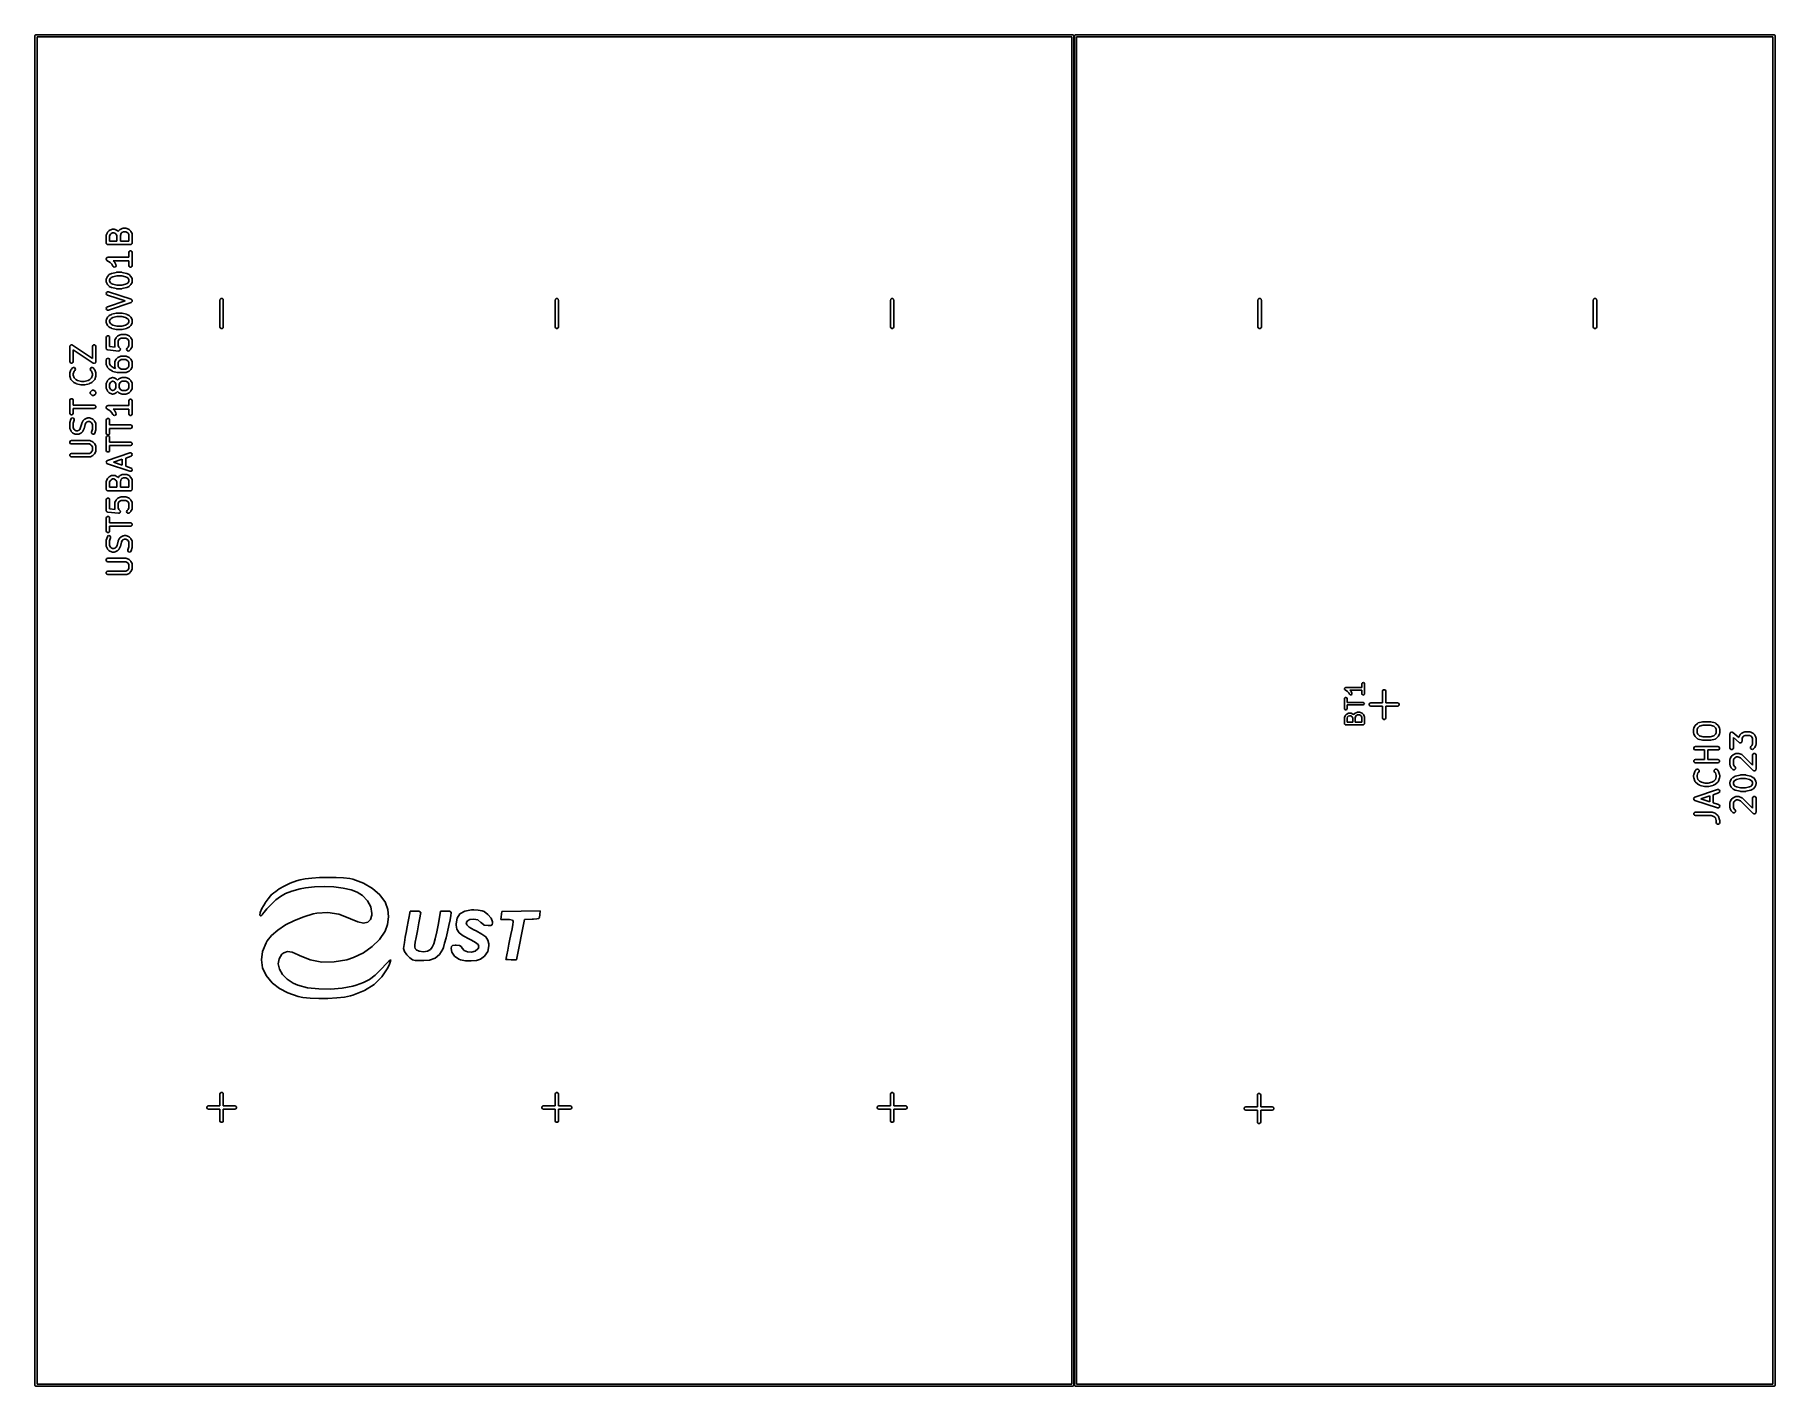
# Model space of a CAD drawing. Extents: x 0 to 3.94, y 0 to 3.07.
import ezdxf

# ---------------------------------------------------------------- set-up
doc = ezdxf.new("R2010")
doc.units = 0
doc.header["$MEASUREMENT"] = 0
doc.layers.add('BLACK', color=7, linetype='CONTINUOUS')

msp = doc.modelspace()

# ---------------------------------------------------------------- linework, layer by layer
at = {"layer": 'BLACK', "linetype": 'CONTINUOUS'}
for p, q in [((-0.0025, 3.065), (-0.0018, 3.0667)), ((-0.0025, 0.0059), (-0.0025, 3.065)), ((-0.0018, 3.0667), (0, 3.0675)), ((0, 3.0675), (2.35, 3.0675)), ((0.0025, 3.0625), (0.0025, 0.0084)), ((2.3475, 3.0625), (0.0025, 3.0625)), ((2.3475, 0.0084), (2.3475, 3.0625)), ((2.35, 3.0675), (2.3518, 3.0667)), ((2.3518, 3.0667), (2.3525, 3.065)), ((2.3525, 3.065), (2.3525, 0.0059)), ((2.3536, 3.065), (2.3543, 3.0667)), ((2.3536, 0.0059), (2.3536, 3.065)), ((2.3543, 3.0667), (2.3561, 3.0675)), ((2.3561, 3.0675), (3.9392, 3.0675)), ((2.3586, 3.0625), (2.3586, 0.0084)), ((3.9367, 3.0625), (2.3586, 3.0625)), ((3.9367, 0.0084), (3.9367, 3.0625)), ((3.9392, 3.0675), (3.9409, 3.0667)), ((3.9409, 3.0667), (3.9417, 3.065)), ((3.9417, 3.065), (3.9417, 0.0059)), ((0.1592, 2.6128), (0.1595, 2.6136)), ((0.1592, 2.5957), (0.1592, 2.6128)), ((0.1595, 2.6136), (0.1597, 2.6145)), ((0.1597, 2.6145), (0.1621, 2.6194)), ((0.1621, 2.6194), (0.1625, 2.6199)), ((0.1625, 2.6199), (0.1628, 2.6204)), ((0.1628, 2.6204), (0.1653, 2.6229)), ((0.1653, 2.6229), (0.1658, 2.6231)), ((0.1658, 2.6231), (0.1663, 2.6236)), ((0.1663, 2.6236), (0.1712, 2.626)), ((0.1688, 2.6153), (0.1671, 2.6118)), ((0.1671, 2.6118), (0.1671, 2.5996)), ((0.1704, 2.6168), (0.1688, 2.6153)), ((0.1739, 2.6186), (0.1704, 2.6168)), ((0.1712, 2.626), (0.1721, 2.6262)), ((0.1721, 2.6262), (0.1729, 2.6265)), ((0.1729, 2.6265), (0.1778, 2.6265)), ((0.1769, 2.6186), (0.1739, 2.6186)), ((0.1803, 2.6168), (0.1769, 2.6186)), ((0.1778, 2.6265), (0.1787, 2.6262)), ((0.1787, 2.6262), (0.1796, 2.626)), ((0.1796, 2.626), (0.1844, 2.6236)), ((0.1819, 2.6153), (0.1803, 2.6168)), ((0.1836, 2.6118), (0.1819, 2.6153)), ((0.1836, 2.5996), (0.1836, 2.6118)), ((0.1844, 2.6236), (0.1849, 2.6231)), ((0.1849, 2.6231), (0.1855, 2.6229)), ((0.1855, 2.6229), (0.1866, 2.6218)), ((0.1866, 2.6218), (0.1868, 2.6221)), ((0.1868, 2.6221), (0.1872, 2.6229)), ((0.1872, 2.6229), (0.1896, 2.6253)), ((0.1896, 2.6253), (0.1902, 2.6256)), ((0.1902, 2.6256), (0.1907, 2.626)), ((0.1907, 2.626), (0.1955, 2.6285)), ((0.1934, 2.6179), (0.1915, 2.6121)), ((0.1915, 2.6121), (0.1915, 2.5996)), ((0.1948, 2.6193), (0.1934, 2.6179)), ((0.1982, 2.621), (0.1948, 2.6193)), ((0.1955, 2.6285), (0.1964, 2.6286)), ((0.1964, 2.6286), (0.1973, 2.6289)), ((0.1973, 2.6289), (0.2046, 2.6289)), ((0.2037, 2.621), (0.1982, 2.621)), ((0.2071, 2.6193), (0.2037, 2.621)), ((0.2046, 2.6289), (0.2055, 2.6286)), ((0.2055, 2.6286), (0.2064, 2.6285)), ((0.2064, 2.6285), (0.2112, 2.626)), ((0.2087, 2.6177), (0.2071, 2.6193)), ((0.2104, 2.6143), (0.2087, 2.6177)), ((0.2104, 2.5996), (0.2104, 2.6143)), ((0.2112, 2.626), (0.2117, 2.6256)), ((0.2117, 2.6256), (0.2123, 2.6253)), ((0.2123, 2.6253), (0.2147, 2.6229)), ((0.2147, 2.6229), (0.215, 2.6223)), ((0.215, 2.6223), (0.2154, 2.6218)), ((0.2154, 2.6218), (0.2179, 2.617)), ((0.2179, 2.617), (0.218, 2.6161)), ((0.218, 2.6161), (0.2183, 2.6152)), ((0.2183, 2.6152), (0.2183, 2.5957)), ((0.1594, 2.5951), (0.1592, 2.5957)), ((0.1594, 2.5945), (0.1594, 2.5951)), ((0.1598, 2.594), (0.1594, 2.5945)), ((0.16, 2.5934), (0.1598, 2.594)), ((0.1605, 2.593), (0.16, 2.5934)), ((0.1609, 2.5925), (0.1605, 2.593)), ((0.1615, 2.5923), (0.1609, 2.5925)), ((0.162, 2.592), (0.1615, 2.5923)), ((0.1626, 2.592), (0.162, 2.592)), ((0.1632, 2.5918), (0.1626, 2.592)), ((0.2144, 2.5918), (0.1632, 2.5918)), ((0.1671, 2.5996), (0.1836, 2.5996)), ((0.1915, 2.5996), (0.2104, 2.5996)), ((0.2104, 2.5738), (0.2112, 2.5761)), ((0.2104, 2.5631), (0.2104, 2.5738)), ((0.2112, 2.5761), (0.2131, 2.5775)), ((0.2131, 2.5775), (0.2156, 2.5775)), ((0.2149, 2.592), (0.2144, 2.5918)), ((0.2156, 2.592), (0.2149, 2.592)), ((0.2161, 2.5923), (0.2156, 2.592)), ((0.2156, 2.5775), (0.2175, 2.5761)), ((0.2167, 2.5925), (0.2161, 2.5923)), ((0.217, 2.593), (0.2167, 2.5925)), ((0.2175, 2.5934), (0.217, 2.593)), ((0.2177, 2.594), (0.2175, 2.5934)), ((0.2175, 2.5761), (0.2183, 2.5738)), ((0.2181, 2.5945), (0.2177, 2.594)), ((0.2183, 2.5957), (0.2181, 2.5951)), ((0.2181, 2.5951), (0.2181, 2.5945)), ((0.2183, 2.5738), (0.2183, 2.5445)), ((0.1594, 2.5604), (0.1601, 2.5613)), ((0.1594, 2.5603), (0.1594, 2.5604)), ((0.1594, 2.5602), (0.1594, 2.5603)), ((0.1594, 2.5591), (0.1594, 2.5602)), ((0.1594, 2.5579), (0.1594, 2.5591)), ((0.1595, 2.5579), (0.1594, 2.5579)), ((0.1595, 2.5578), (0.1595, 2.5579)), ((0.1602, 2.5569), (0.1595, 2.5578)), ((0.1601, 2.5613), (0.1607, 2.5622)), ((0.1609, 2.556), (0.1602, 2.5569)), ((0.1607, 2.5622), (0.1608, 2.5623)), ((0.1608, 2.5623), (0.1609, 2.5623)), ((0.1609, 2.5623), (0.1619, 2.5627)), ((0.1609, 2.5559), (0.1609, 2.556)), ((0.161, 2.5559), (0.1609, 2.5559)), ((0.168, 2.5512), (0.161, 2.5559)), ((0.1619, 2.5627), (0.163, 2.5631)), ((0.163, 2.5631), (0.1631, 2.5631)), ((0.1631, 2.5631), (0.1632, 2.5631)), ((0.1632, 2.5631), (0.2104, 2.5631)), ((0.1663, 2.5237), (0.1712, 2.5261)), ((0.1721, 2.5471), (0.168, 2.5512)), ((0.1712, 2.5261), (0.1716, 2.5262)), ((0.1716, 2.5262), (0.172, 2.5264)), ((0.172, 2.5264), (0.1817, 2.5288)), ((0.1743, 2.5428), (0.1721, 2.5471)), ((0.176, 2.541), (0.1743, 2.5428)), ((0.2104, 2.5552), (0.1751, 2.5552)), ((0.1751, 2.5552), (0.1781, 2.5522)), ((0.1784, 2.5406), (0.176, 2.541)), ((0.1781, 2.5522), (0.1784, 2.5516)), ((0.1784, 2.5516), (0.1789, 2.5512)), ((0.1806, 2.5417), (0.1784, 2.5406)), ((0.1789, 2.5512), (0.1813, 2.5463)), ((0.1817, 2.5439), (0.1806, 2.5417)), ((0.1813, 2.5463), (0.1817, 2.5439)), ((0.1817, 2.5288), (0.1822, 2.5288)), ((0.1822, 2.5288), (0.1827, 2.529)), ((0.1827, 2.529), (0.1949, 2.529)), ((0.1949, 2.529), (0.1953, 2.5288)), ((0.1953, 2.5288), (0.1958, 2.5288)), ((0.1958, 2.5288), (0.2056, 2.5264)), ((0.2056, 2.5264), (0.2059, 2.5262)), ((0.2059, 2.5262), (0.2064, 2.5261)), ((0.2064, 2.5261), (0.2112, 2.5237)), ((0.2104, 2.5445), (0.2104, 2.5552)), ((0.2112, 2.5422), (0.2104, 2.5445)), ((0.2131, 2.5408), (0.2112, 2.5422)), ((0.2156, 2.5408), (0.2131, 2.5408)), ((0.2175, 2.5422), (0.2156, 2.5408)), ((0.2183, 2.5445), (0.2175, 2.5422)), ((0.1592, 2.5128), (0.1595, 2.5137)), ((0.1592, 2.508), (0.1592, 2.5128)), ((0.1595, 2.5071), (0.1592, 2.508)), ((0.1595, 2.5137), (0.1597, 2.5146)), ((0.1597, 2.5062), (0.1595, 2.5071)), ((0.1597, 2.5146), (0.1621, 2.5195)), ((0.1621, 2.5013), (0.1597, 2.5062)), ((0.16, 2.4835), (0.162, 2.4849)), ((0.162, 2.4849), (0.1644, 2.4849)), ((0.1621, 2.5195), (0.1625, 2.5199)), ((0.1625, 2.5009), (0.1621, 2.5013)), ((0.1625, 2.5199), (0.1628, 2.5205)), ((0.1628, 2.5003), (0.1625, 2.5009)), ((0.1628, 2.5205), (0.1653, 2.5229)), ((0.1653, 2.4979), (0.1628, 2.5003)), ((0.1644, 2.4849), (0.2156, 2.4678)), ((0.1653, 2.5229), (0.1658, 2.5232)), ((0.1658, 2.4976), (0.1653, 2.4979)), ((0.1658, 2.5232), (0.1663, 2.5237)), ((0.1663, 2.4971), (0.1658, 2.4976)), ((0.1712, 2.4947), (0.1663, 2.4971)), ((0.1688, 2.5154), (0.1671, 2.5119)), ((0.1671, 2.5119), (0.1671, 2.5089)), ((0.1671, 2.5089), (0.1688, 2.5054)), ((0.1704, 2.5169), (0.1688, 2.5154)), ((0.1688, 2.5054), (0.1704, 2.5039)), ((0.1743, 2.5189), (0.1704, 2.5169)), ((0.1704, 2.5039), (0.1743, 2.5019)), ((0.1716, 2.4946), (0.1712, 2.4947)), ((0.172, 2.4944), (0.1716, 2.4946)), ((0.1817, 2.492), (0.172, 2.4944)), ((0.1832, 2.5211), (0.1743, 2.5189)), ((0.1743, 2.5019), (0.1832, 2.4997)), ((0.1822, 2.492), (0.1817, 2.492)), ((0.1827, 2.4918), (0.1822, 2.492)), ((0.1949, 2.4918), (0.1827, 2.4918)), ((0.1944, 2.5211), (0.1832, 2.5211)), ((0.1832, 2.4997), (0.1944, 2.4997)), ((0.2032, 2.5189), (0.1944, 2.5211)), ((0.1944, 2.4997), (0.2032, 2.5019)), ((0.1953, 2.492), (0.1949, 2.4918)), ((0.1958, 2.492), (0.1953, 2.492)), ((0.2056, 2.4944), (0.1958, 2.492)), ((0.2071, 2.5169), (0.2032, 2.5189)), ((0.2032, 2.5019), (0.2071, 2.5039)), ((0.2059, 2.4946), (0.2056, 2.4944)), ((0.2064, 2.4947), (0.2059, 2.4946)), ((0.2112, 2.4971), (0.2064, 2.4947)), ((0.2087, 2.5154), (0.2071, 2.5169)), ((0.2071, 2.5039), (0.2087, 2.5054)), ((0.2104, 2.5119), (0.2087, 2.5154)), ((0.2087, 2.5054), (0.2104, 2.5089)), ((0.2104, 2.5089), (0.2104, 2.5119)), ((0.2112, 2.5237), (0.2117, 2.5232)), ((0.2117, 2.4976), (0.2112, 2.4971)), ((0.2117, 2.5232), (0.2123, 2.5229)), ((0.2123, 2.4979), (0.2117, 2.4976)), ((0.2123, 2.5229), (0.2147, 2.5205)), ((0.2147, 2.5003), (0.2123, 2.4979)), ((0.2147, 2.5205), (0.215, 2.5199)), ((0.215, 2.5009), (0.2147, 2.5003)), ((0.215, 2.5199), (0.2154, 2.5195)), ((0.2154, 2.5013), (0.215, 2.5009)), ((0.2154, 2.5195), (0.2179, 2.5146)), ((0.2179, 2.5062), (0.2154, 2.5013)), ((0.2179, 2.5146), (0.218, 2.5137)), ((0.218, 2.5071), (0.2179, 2.5062)), ((0.218, 2.5137), (0.2183, 2.5128)), ((0.2183, 2.508), (0.218, 2.5071)), ((0.2183, 2.5128), (0.2183, 2.508)), ((0.1592, 2.4812), (0.16, 2.4835)), ((0.16, 2.4789), (0.1592, 2.4812)), ((0.1592, 2.447), (0.16, 2.4493)), ((0.16, 2.4447), (0.1592, 2.447)), ((0.1619, 2.4774), (0.16, 2.4789)), ((0.16, 2.4493), (0.1619, 2.4508)), ((0.2019, 2.4641), (0.1619, 2.4774)), ((0.1619, 2.4508), (0.2019, 2.4641)), ((0.2156, 2.4604), (0.1644, 2.4433)), ((0.2156, 2.4678), (0.2166, 2.4671)), ((0.2166, 2.4611), (0.2156, 2.4604)), ((0.2166, 2.4671), (0.2175, 2.4664)), ((0.2175, 2.4618), (0.2166, 2.4611)), ((0.2175, 2.4664), (0.2175, 2.4664)), ((0.2175, 2.4664), (0.2176, 2.4664)), ((0.2176, 2.4618), (0.2175, 2.4618)), ((0.2175, 2.4618), (0.2175, 2.4618)), ((0.2176, 2.4664), (0.2179, 2.4653)), ((0.2179, 2.4629), (0.2176, 2.4618)), ((0.2179, 2.4653), (0.2183, 2.4641)), ((0.2183, 2.4641), (0.2179, 2.4629)), ((0.2183, 2.4641), (0.2183, 2.4641)), ((0.2183, 2.4641), (0.2183, 2.4641)), ((0.4168, 2.4654), (0.4176, 2.4677)), ((0.4168, 2.4054), (0.4168, 2.4654)), ((0.4176, 2.4677), (0.4196, 2.4692)), ((0.4196, 2.4692), (0.422, 2.4692)), ((0.422, 2.4692), (0.424, 2.4677)), ((0.424, 2.4677), (0.4247, 2.4654)), ((0.4247, 2.4654), (0.4247, 2.4054)), ((1.1767, 2.4654), (1.1774, 2.4677)), ((1.1767, 2.4054), (1.1767, 2.4654)), ((1.1774, 2.4677), (1.1794, 2.4692)), ((1.1794, 2.4692), (1.1818, 2.4692)), ((1.1818, 2.4692), (1.1838, 2.4677)), ((1.1838, 2.4677), (1.1846, 2.4654)), ((1.1846, 2.4654), (1.1846, 2.4054)), ((1.9365, 2.4654), (1.9373, 2.4677)), ((1.9365, 2.4054), (1.9365, 2.4654)), ((1.9373, 2.4677), (1.9392, 2.4692)), ((1.9392, 2.4692), (1.9417, 2.4692)), ((1.9417, 2.4692), (1.9437, 2.4677)), ((1.9437, 2.4677), (1.9444, 2.4654)), ((1.9444, 2.4654), (1.9444, 2.4054)), ((2.7694, 2.4654), (2.7702, 2.4677)), ((2.7694, 2.4054), (2.7694, 2.4654)), ((2.7702, 2.4677), (2.7721, 2.4692)), ((2.7721, 2.4692), (2.7746, 2.4692)), ((2.7746, 2.4692), (2.7765, 2.4677)), ((2.7765, 2.4677), (2.7773, 2.4654)), ((2.7773, 2.4654), (2.7773, 2.4054)), ((3.5293, 2.4654), (3.53, 2.4677)), ((3.5293, 2.4054), (3.5293, 2.4654)), ((3.53, 2.4677), (3.532, 2.4692)), ((3.532, 2.4692), (3.5344, 2.4692)), ((3.5344, 2.4692), (3.5364, 2.4677)), ((3.5364, 2.4677), (3.5371, 2.4654)), ((3.5371, 2.4654), (3.5371, 2.4054)), ((0.1592, 2.4202), (0.1595, 2.4211)), ((0.1592, 2.4154), (0.1592, 2.4202)), ((0.1595, 2.4145), (0.1592, 2.4154)), ((0.1595, 2.4211), (0.1597, 2.422)), ((0.1597, 2.4136), (0.1595, 2.4145)), ((0.1597, 2.422), (0.1621, 2.4269)), ((0.1621, 2.4087), (0.1597, 2.4136)), ((0.162, 2.4433), (0.16, 2.4447)), ((0.1644, 2.4433), (0.162, 2.4433)), ((0.1621, 2.4269), (0.1625, 2.4273)), ((0.1625, 2.4083), (0.1621, 2.4087)), ((0.1625, 2.4273), (0.1628, 2.4279)), ((0.1628, 2.4077), (0.1625, 2.4083)), ((0.1628, 2.4279), (0.1653, 2.4303)), ((0.1653, 2.4053), (0.1628, 2.4077)), ((0.1653, 2.4303), (0.1658, 2.4306)), ((0.1658, 2.4306), (0.1663, 2.4311)), ((0.1663, 2.4311), (0.1712, 2.4335)), ((0.1688, 2.4228), (0.1671, 2.4193)), ((0.1671, 2.4193), (0.1671, 2.4163)), ((0.1671, 2.4163), (0.1688, 2.4128)), ((0.1704, 2.4243), (0.1688, 2.4228)), ((0.1688, 2.4128), (0.1704, 2.4113)), ((0.1743, 2.4263), (0.1704, 2.4243)), ((0.1704, 2.4113), (0.1743, 2.4093)), ((0.1712, 2.4335), (0.1716, 2.4336)), ((0.1716, 2.4336), (0.172, 2.4338)), ((0.172, 2.4338), (0.1817, 2.4362)), ((0.1832, 2.4285), (0.1743, 2.4263)), ((0.1743, 2.4093), (0.1832, 2.4071)), ((0.1817, 2.4362), (0.1822, 2.4362)), ((0.1822, 2.4362), (0.1827, 2.4364)), ((0.1827, 2.4364), (0.1949, 2.4364)), ((0.1944, 2.4285), (0.1832, 2.4285)), ((0.1832, 2.4071), (0.1944, 2.4071)), ((0.2032, 2.4263), (0.1944, 2.4285)), ((0.1944, 2.4071), (0.2032, 2.4093)), ((0.1949, 2.4364), (0.1953, 2.4362)), ((0.1953, 2.4362), (0.1958, 2.4362)), ((0.1958, 2.4362), (0.2056, 2.4338)), ((0.2071, 2.4243), (0.2032, 2.4263)), ((0.2032, 2.4093), (0.2071, 2.4113)), ((0.2056, 2.4338), (0.2059, 2.4336)), ((0.2059, 2.4336), (0.2064, 2.4335)), ((0.2064, 2.4335), (0.2112, 2.4311)), ((0.2087, 2.4228), (0.2071, 2.4243)), ((0.2071, 2.4113), (0.2087, 2.4128)), ((0.2104, 2.4193), (0.2087, 2.4228)), ((0.2087, 2.4128), (0.2104, 2.4163)), ((0.2104, 2.4163), (0.2104, 2.4193)), ((0.2112, 2.4311), (0.2117, 2.4306)), ((0.2117, 2.4306), (0.2123, 2.4303)), ((0.2123, 2.4303), (0.2147, 2.4279)), ((0.2147, 2.4077), (0.2123, 2.4053)), ((0.2147, 2.4279), (0.215, 2.4273)), ((0.215, 2.4083), (0.2147, 2.4077)), ((0.215, 2.4273), (0.2154, 2.4269)), ((0.2154, 2.4087), (0.215, 2.4083)), ((0.2154, 2.4269), (0.2179, 2.422)), ((0.2179, 2.4136), (0.2154, 2.4087)), ((0.2179, 2.422), (0.218, 2.4211)), ((0.218, 2.4145), (0.2179, 2.4136)), ((0.218, 2.4211), (0.2183, 2.4202)), ((0.2183, 2.4154), (0.218, 2.4145)), ((0.2183, 2.4202), (0.2183, 2.4154)), ((0.1592, 2.3812), (0.16, 2.3836)), ((0.1592, 2.3569), (0.1592, 2.3812)), ((0.16, 2.3836), (0.162, 2.385)), ((0.162, 2.385), (0.1644, 2.385)), ((0.1644, 2.385), (0.1664, 2.3836)), ((0.1658, 2.405), (0.1653, 2.4053)), ((0.1663, 2.4045), (0.1658, 2.405)), ((0.1712, 2.4021), (0.1663, 2.4045)), ((0.1664, 2.3836), (0.1671, 2.3812)), ((0.1671, 2.3812), (0.1671, 2.3604)), ((0.1716, 2.402), (0.1712, 2.4021)), ((0.172, 2.4018), (0.1716, 2.402)), ((0.1817, 2.3994), (0.172, 2.4018)), ((0.1787, 2.3739), (0.179, 2.3748)), ((0.1787, 2.3617), (0.1787, 2.3739)), ((0.179, 2.3748), (0.1791, 2.3757)), ((0.1791, 2.3757), (0.1816, 2.3806)), ((0.1816, 2.3806), (0.182, 2.381)), ((0.1822, 2.3994), (0.1817, 2.3994)), ((0.182, 2.381), (0.1823, 2.3816)), ((0.1827, 2.3992), (0.1822, 2.3994)), ((0.1823, 2.3816), (0.1848, 2.384)), ((0.1949, 2.3992), (0.1827, 2.3992)), ((0.1848, 2.384), (0.1853, 2.3843)), ((0.1853, 2.3843), (0.1858, 2.3847)), ((0.1858, 2.3847), (0.1907, 2.3872)), ((0.1883, 2.3765), (0.1866, 2.373)), ((0.1866, 2.373), (0.1866, 2.3627)), ((0.1899, 2.378), (0.1883, 2.3765)), ((0.1933, 2.3797), (0.1899, 2.378)), ((0.1907, 2.3872), (0.1916, 2.3873)), ((0.1916, 2.3873), (0.1924, 2.3876)), ((0.1924, 2.3876), (0.2046, 2.3876)), ((0.2037, 2.3797), (0.1933, 2.3797)), ((0.1953, 2.3994), (0.1949, 2.3992)), ((0.1958, 2.3994), (0.1953, 2.3994)), ((0.2056, 2.4018), (0.1958, 2.3994)), ((0.2071, 2.378), (0.2037, 2.3797)), ((0.2046, 2.3876), (0.2055, 2.3873)), ((0.2055, 2.3873), (0.2064, 2.3872)), ((0.2059, 2.402), (0.2056, 2.4018)), ((0.2064, 2.4021), (0.2059, 2.402)), ((0.2112, 2.4045), (0.2064, 2.4021)), ((0.2064, 2.3872), (0.2112, 2.3847)), ((0.2087, 2.3765), (0.2071, 2.378)), ((0.2104, 2.373), (0.2087, 2.3765)), ((0.2104, 2.3627), (0.2104, 2.373)), ((0.2117, 2.405), (0.2112, 2.4045)), ((0.2112, 2.3847), (0.2117, 2.3843)), ((0.2123, 2.4053), (0.2117, 2.405)), ((0.2117, 2.3843), (0.2123, 2.384)), ((0.2123, 2.384), (0.2147, 2.3816)), ((0.2147, 2.3816), (0.215, 2.381)), ((0.215, 2.381), (0.2154, 2.3806)), ((0.2154, 2.3806), (0.2179, 2.3757)), ((0.2179, 2.3757), (0.218, 2.3748)), ((0.218, 2.3748), (0.2183, 2.3739)), ((0.2183, 2.3739), (0.2183, 2.3617)), ((0.4176, 2.4031), (0.4168, 2.4054)), ((0.4196, 2.4017), (0.4176, 2.4031)), ((0.422, 2.4017), (0.4196, 2.4017)), ((0.424, 2.4031), (0.422, 2.4017)), ((0.4247, 2.4054), (0.424, 2.4031)), ((1.1774, 2.4031), (1.1767, 2.4054)), ((1.1794, 2.4017), (1.1774, 2.4031)), ((1.1818, 2.4017), (1.1794, 2.4017)), ((1.1838, 2.4031), (1.1818, 2.4017)), ((1.1846, 2.4054), (1.1838, 2.4031)), ((1.9373, 2.4031), (1.9365, 2.4054)), ((1.9392, 2.4017), (1.9373, 2.4031)), ((1.9417, 2.4017), (1.9392, 2.4017)), ((1.9437, 2.4031), (1.9417, 2.4017)), ((1.9444, 2.4054), (1.9437, 2.4031)), ((2.7702, 2.4031), (2.7694, 2.4054)), ((2.7721, 2.4017), (2.7702, 2.4031)), ((2.7746, 2.4017), (2.7721, 2.4017)), ((2.7765, 2.4031), (2.7746, 2.4017)), ((2.7773, 2.4054), (2.7765, 2.4031)), ((3.53, 2.4031), (3.5293, 2.4054)), ((3.532, 2.4017), (3.53, 2.4031)), ((3.5344, 2.4017), (3.532, 2.4017)), ((3.5364, 2.4031), (3.5344, 2.4017)), ((3.5371, 2.4054), (3.5364, 2.4031)), ((0.0768, 2.3605), (0.077, 2.361)), ((0.0768, 2.3264), (0.0768, 2.3605)), ((0.077, 2.3616), (0.0774, 2.3622)), ((0.077, 2.361), (0.077, 2.3616)), ((0.0774, 2.3622), (0.0776, 2.3628)), ((0.0776, 2.3628), (0.078, 2.3632)), ((0.078, 2.3632), (0.0783, 2.3636)), ((0.0783, 2.3636), (0.079, 2.3638)), ((0.079, 2.3638), (0.0796, 2.3643)), ((0.0796, 2.3643), (0.0801, 2.3643)), ((0.0801, 2.3643), (0.0806, 2.3645)), ((0.0806, 2.3645), (0.0813, 2.3643)), ((0.0813, 2.3643), (0.082, 2.3643)), ((0.082, 2.3643), (0.0824, 2.3639)), ((0.0824, 2.3639), (0.083, 2.3638)), ((0.083, 2.3638), (0.128, 2.3338)), ((0.1298, 2.3231), (0.0847, 2.3532)), ((0.0847, 2.3532), (0.0847, 2.3264)), ((0.128, 2.3605), (0.1288, 2.3628)), ((0.128, 2.3338), (0.128, 2.3605)), ((0.1288, 2.3628), (0.1307, 2.3643)), ((0.1307, 2.3643), (0.1332, 2.3643)), ((0.1332, 2.3643), (0.1351, 2.3628)), ((0.1351, 2.3628), (0.1359, 2.3605)), ((0.1359, 2.3605), (0.1359, 2.3264)), ((0.1594, 2.3565), (0.1592, 2.3569)), ((0.1592, 2.33), (0.16, 2.3324)), ((0.1592, 2.3203), (0.1592, 2.33)), ((0.1593, 2.356), (0.1594, 2.3565)), ((0.1597, 2.3553), (0.1593, 2.356)), ((0.16, 2.3546), (0.1597, 2.3553)), ((0.1603, 2.3543), (0.16, 2.3546)), ((0.16, 2.3324), (0.162, 2.3338)), ((0.1606, 2.3539), (0.1603, 2.3543)), ((0.1613, 2.3536), (0.1606, 2.3539)), ((0.162, 2.3531), (0.1613, 2.3536)), ((0.1624, 2.3531), (0.162, 2.3531)), ((0.162, 2.3338), (0.1644, 2.3338)), ((0.1628, 2.3529), (0.1624, 2.3531)), ((0.1872, 2.3505), (0.1628, 2.3529)), ((0.1644, 2.3338), (0.1664, 2.3324)), ((0.1664, 2.3324), (0.1671, 2.33)), ((0.1671, 2.3604), (0.1795, 2.3592)), ((0.1671, 2.33), (0.1671, 2.3212)), ((0.179, 2.3609), (0.1787, 2.3617)), ((0.1791, 2.36), (0.179, 2.3609)), ((0.1795, 2.3592), (0.1791, 2.36)), ((0.1791, 2.3269), (0.1816, 2.3318)), ((0.1816, 2.3318), (0.182, 2.3323)), ((0.182, 2.3323), (0.1823, 2.3328)), ((0.1823, 2.3328), (0.1848, 2.3353)), ((0.1848, 2.3353), (0.1853, 2.3356)), ((0.1853, 2.3356), (0.1858, 2.336)), ((0.1858, 2.336), (0.1907, 2.3384)), ((0.1866, 2.3627), (0.1883, 2.3592)), ((0.1883, 2.3277), (0.1866, 2.3243)), ((0.1882, 2.3507), (0.1872, 2.3505)), ((0.1893, 2.3509), (0.1882, 2.3507)), ((0.1883, 2.3592), (0.1903, 2.3572)), ((0.1899, 2.3293), (0.1883, 2.3277)), ((0.1894, 2.351), (0.1893, 2.3509)), ((0.1895, 2.351), (0.1894, 2.351)), ((0.1903, 2.3519), (0.1895, 2.351)), ((0.1933, 2.331), (0.1899, 2.3293)), ((0.1903, 2.3572), (0.1908, 2.3562)), ((0.1911, 2.3526), (0.1903, 2.3519)), ((0.1907, 2.3384), (0.1916, 2.3386)), ((0.1908, 2.3562), (0.1914, 2.3553)), ((0.1913, 2.3539), (0.1911, 2.3528)), ((0.1911, 2.3528), (0.1911, 2.3527)), ((0.1911, 2.3527), (0.1911, 2.3526)), ((0.1914, 2.355), (0.1913, 2.3539)), ((0.1914, 2.3553), (0.1914, 2.3551)), ((0.1914, 2.3551), (0.1914, 2.355)), ((0.1916, 2.3386), (0.1924, 2.3389)), ((0.1924, 2.3389), (0.2046, 2.3389)), ((0.2037, 2.331), (0.1933, 2.331)), ((0.2071, 2.3293), (0.2037, 2.331)), ((0.2046, 2.3389), (0.2055, 2.3386)), ((0.2055, 2.3386), (0.2064, 2.3384)), ((0.2056, 2.355), (0.2067, 2.3572)), ((0.206, 2.3526), (0.2056, 2.355)), ((0.2077, 2.3509), (0.206, 2.3526)), ((0.2064, 2.3384), (0.2112, 2.336)), ((0.2067, 2.3572), (0.2087, 2.3592)), ((0.2087, 2.3277), (0.2071, 2.3293)), ((0.2101, 2.3505), (0.2077, 2.3509)), ((0.2087, 2.3592), (0.2104, 2.3627)), ((0.2104, 2.3243), (0.2087, 2.3277)), ((0.2123, 2.3516), (0.2101, 2.3505)), ((0.2112, 2.336), (0.2117, 2.3356)), ((0.2117, 2.3356), (0.2123, 2.3353)), ((0.2147, 2.3541), (0.2123, 2.3516)), ((0.2123, 2.3353), (0.2147, 2.3328)), ((0.215, 2.3546), (0.2147, 2.3541)), ((0.2147, 2.3328), (0.215, 2.3323)), ((0.2154, 2.3551), (0.215, 2.3546)), ((0.215, 2.3323), (0.2154, 2.3318)), ((0.2179, 2.36), (0.2154, 2.3551)), ((0.2154, 2.3318), (0.2179, 2.3269)), ((0.218, 2.3609), (0.2179, 2.36)), ((0.2183, 2.3617), (0.218, 2.3609)), ((0.0776, 2.3241), (0.0768, 2.3264)), ((0.0768, 2.2996), (0.077, 2.3002)), ((0.0768, 2.2947), (0.0768, 2.2996)), ((0.077, 2.2941), (0.0768, 2.2947)), ((0.077, 2.3008), (0.0795, 2.3081)), ((0.077, 2.3002), (0.077, 2.3008)), ((0.077, 2.2935), (0.077, 2.2941)), ((0.0795, 2.2862), (0.077, 2.2935)), ((0.0796, 2.3226), (0.0776, 2.3241)), ((0.0795, 2.3081), (0.08, 2.3089)), ((0.082, 2.3226), (0.0796, 2.3226)), ((0.08, 2.3089), (0.0804, 2.3097)), ((0.0804, 2.3097), (0.0829, 2.3121)), ((0.084, 2.3241), (0.082, 2.3226)), ((0.0829, 2.3121), (0.085, 2.3132)), ((0.0847, 2.3264), (0.084, 2.3241)), ((0.0866, 2.3048), (0.0847, 2.299)), ((0.0847, 2.299), (0.0847, 2.2954)), ((0.0847, 2.2954), (0.0866, 2.2895)), ((0.085, 2.3132), (0.0874, 2.3128)), ((0.0884, 2.3066), (0.0866, 2.3048)), ((0.0866, 2.2895), (0.0904, 2.2858)), ((0.0874, 2.3128), (0.0892, 2.3111)), ((0.0895, 2.3087), (0.0884, 2.3066)), ((0.0892, 2.3111), (0.0895, 2.3087)), ((0.1223, 2.2858), (0.1261, 2.2895)), ((0.1232, 2.3087), (0.1236, 2.3111)), ((0.1243, 2.3066), (0.1232, 2.3087)), ((0.1236, 2.3111), (0.1253, 2.3128)), ((0.1261, 2.3048), (0.1243, 2.3066)), ((0.1253, 2.3128), (0.1277, 2.3132)), ((0.128, 2.299), (0.1261, 2.3048)), ((0.1261, 2.2895), (0.128, 2.2954)), ((0.1277, 2.3132), (0.1299, 2.3121)), ((0.128, 2.2954), (0.128, 2.299)), ((0.1303, 2.323), (0.1298, 2.3231)), ((0.1299, 2.3121), (0.1323, 2.3097)), ((0.1307, 2.3226), (0.1303, 2.323)), ((0.1314, 2.3226), (0.1307, 2.3226)), ((0.1321, 2.3225), (0.1314, 2.3226)), ((0.1326, 2.3226), (0.1321, 2.3225)), ((0.1323, 2.3097), (0.1327, 2.3089)), ((0.1332, 2.3226), (0.1326, 2.3226)), ((0.1327, 2.3089), (0.1333, 2.3081)), ((0.1337, 2.3231), (0.1332, 2.3226)), ((0.1333, 2.3081), (0.1357, 2.3008)), ((0.1357, 2.2935), (0.1333, 2.2862)), ((0.1344, 2.3233), (0.1337, 2.3231)), ((0.1347, 2.3238), (0.1344, 2.3233)), ((0.1351, 2.3241), (0.1347, 2.3238)), ((0.1354, 2.3247), (0.1351, 2.3241)), ((0.1357, 2.3253), (0.1354, 2.3247)), ((0.1359, 2.3264), (0.1357, 2.3259)), ((0.1357, 2.3259), (0.1357, 2.3253)), ((0.1357, 2.3008), (0.1357, 2.3002)), ((0.1357, 2.3002), (0.1359, 2.2996)), ((0.1359, 2.2947), (0.1357, 2.2941)), ((0.1357, 2.2941), (0.1357, 2.2935)), ((0.1359, 2.2996), (0.1359, 2.2947)), ((0.1595, 2.3194), (0.1592, 2.3203)), ((0.1597, 2.3185), (0.1595, 2.3194)), ((0.1621, 2.3137), (0.1597, 2.3185)), ((0.1625, 2.3132), (0.1621, 2.3137)), ((0.1628, 2.3126), (0.1625, 2.3132)), ((0.1653, 2.3102), (0.1628, 2.3126)), ((0.1656, 2.31), (0.1653, 2.3102)), ((0.1659, 2.3097), (0.1656, 2.31)), ((0.1732, 2.3048), (0.1659, 2.3097)), ((0.1663, 2.2873), (0.1712, 2.2897)), ((0.1671, 2.3212), (0.1688, 2.3178)), ((0.1688, 2.3178), (0.1706, 2.3161)), ((0.1706, 2.3161), (0.177, 2.3118)), ((0.1712, 2.2897), (0.1721, 2.2898)), ((0.1721, 2.2898), (0.1729, 2.2901)), ((0.1729, 2.2901), (0.1754, 2.2901)), ((0.1738, 2.3047), (0.1732, 2.3048)), ((0.1744, 2.3043), (0.1738, 2.3047)), ((0.1842, 2.3019), (0.1744, 2.3043)), ((0.1754, 2.2901), (0.1762, 2.2898)), ((0.1762, 2.2898), (0.1771, 2.2897)), ((0.177, 2.3118), (0.1805, 2.3109)), ((0.1771, 2.2897), (0.182, 2.2873)), ((0.1787, 2.3252), (0.179, 2.326)), ((0.1787, 2.3154), (0.1787, 2.3252)), ((0.179, 2.3146), (0.1787, 2.3154)), ((0.179, 2.326), (0.1791, 2.3269)), ((0.1791, 2.3137), (0.179, 2.3146)), ((0.1805, 2.3109), (0.1791, 2.3137)), ((0.1846, 2.3019), (0.1842, 2.3019)), ((0.1851, 2.3017), (0.1846, 2.3019)), ((0.2046, 2.3017), (0.1851, 2.3017)), ((0.1866, 2.3243), (0.1866, 2.3164)), ((0.1866, 2.3164), (0.1883, 2.3129)), ((0.1882, 2.2873), (0.1931, 2.2897)), ((0.1883, 2.3129), (0.1899, 2.3114)), ((0.1899, 2.3114), (0.1933, 2.3096)), ((0.1931, 2.2897), (0.194, 2.2898)), ((0.1933, 2.3096), (0.2037, 2.3096)), ((0.194, 2.2898), (0.1949, 2.2901)), ((0.1949, 2.2901), (0.2046, 2.2901)), ((0.2037, 2.3096), (0.2071, 2.3114)), ((0.2055, 2.302), (0.2046, 2.3017)), ((0.2046, 2.2901), (0.2055, 2.2898)), ((0.2064, 2.3022), (0.2055, 2.302)), ((0.2055, 2.2898), (0.2064, 2.2897)), ((0.2112, 2.3046), (0.2064, 2.3022)), ((0.2064, 2.2897), (0.2112, 2.2873)), ((0.2071, 2.3114), (0.2087, 2.3129)), ((0.2087, 2.3129), (0.2104, 2.3164)), ((0.2104, 2.3164), (0.2104, 2.3243)), ((0.2117, 2.305), (0.2112, 2.3046)), ((0.2123, 2.3053), (0.2117, 2.305)), ((0.2147, 2.3078), (0.2123, 2.3053)), ((0.215, 2.3083), (0.2147, 2.3078)), ((0.2154, 2.3088), (0.215, 2.3083)), ((0.2179, 2.3137), (0.2154, 2.3088)), ((0.2179, 2.3269), (0.218, 2.326)), ((0.218, 2.3146), (0.2179, 2.3137)), ((0.218, 2.326), (0.2183, 2.3252)), ((0.2183, 2.3154), (0.218, 2.3146)), ((0.2183, 2.3252), (0.2183, 2.3154)), ((0.08, 2.2854), (0.0795, 2.2862)), ((0.0804, 2.2846), (0.08, 2.2854)), ((0.0853, 2.2797), (0.0804, 2.2846)), ((0.0859, 2.2795), (0.0853, 2.2797)), ((0.0863, 2.279), (0.0859, 2.2795)), ((0.0912, 2.2766), (0.0863, 2.279)), ((0.0904, 2.2858), (0.0943, 2.2838)), ((0.0916, 2.2765), (0.0912, 2.2766)), ((0.092, 2.2763), (0.0916, 2.2765)), ((0.1018, 2.2738), (0.092, 2.2763)), ((0.0943, 2.2838), (0.1032, 2.2816)), ((0.1022, 2.2739), (0.1018, 2.2738)), ((0.1027, 2.2737), (0.1022, 2.2739)), ((0.11, 2.2737), (0.1027, 2.2737)), ((0.1032, 2.2816), (0.1095, 2.2816)), ((0.1095, 2.2816), (0.1184, 2.2838)), ((0.1105, 2.2739), (0.11, 2.2737)), ((0.111, 2.2738), (0.1105, 2.2739)), ((0.1207, 2.2763), (0.111, 2.2738)), ((0.1184, 2.2838), (0.1223, 2.2858)), ((0.1211, 2.2765), (0.1207, 2.2763)), ((0.1215, 2.2766), (0.1211, 2.2765)), ((0.1264, 2.279), (0.1215, 2.2766)), ((0.1232, 2.2563), (0.1233, 2.2566)), ((0.1233, 2.2557), (0.1232, 2.2563)), ((0.1232, 2.2551), (0.1233, 2.2557)), ((0.1233, 2.2548), (0.1232, 2.2551)), ((0.1233, 2.2569), (0.1235, 2.2572)), ((0.1233, 2.2566), (0.1233, 2.2569)), ((0.1233, 2.2545), (0.1233, 2.2548)), ((0.1235, 2.2542), (0.1233, 2.2545)), ((0.1235, 2.2572), (0.1236, 2.2575)), ((0.1236, 2.2539), (0.1235, 2.2542)), ((0.1236, 2.2575), (0.124, 2.2579)), ((0.124, 2.2535), (0.1236, 2.2539)), ((0.124, 2.2579), (0.1243, 2.2585)), ((0.1243, 2.2529), (0.124, 2.2535)), ((0.1243, 2.2585), (0.1267, 2.2609)), ((0.1267, 2.2505), (0.1243, 2.2529)), ((0.1269, 2.2795), (0.1264, 2.279)), ((0.1267, 2.2609), (0.1273, 2.2612)), ((0.1273, 2.2502), (0.1267, 2.2505)), ((0.1274, 2.2797), (0.1269, 2.2795)), ((0.1273, 2.2612), (0.1277, 2.2617)), ((0.1277, 2.2498), (0.1273, 2.2502)), ((0.1323, 2.2846), (0.1274, 2.2797)), ((0.1277, 2.2617), (0.1283, 2.2618)), ((0.1283, 2.2497), (0.1277, 2.2498)), ((0.1283, 2.2618), (0.1289, 2.262)), ((0.1289, 2.2494), (0.1283, 2.2497)), ((0.1289, 2.262), (0.1295, 2.2619)), ((0.1295, 2.2495), (0.1289, 2.2494)), ((0.1295, 2.2619), (0.1301, 2.262)), ((0.1301, 2.2494), (0.1295, 2.2495)), ((0.1301, 2.262), (0.1307, 2.2618)), ((0.1307, 2.2497), (0.1301, 2.2494)), ((0.1307, 2.2618), (0.1313, 2.2617)), ((0.1313, 2.2498), (0.1307, 2.2497)), ((0.1313, 2.2617), (0.1317, 2.2612)), ((0.1317, 2.2502), (0.1313, 2.2498)), ((0.1317, 2.2612), (0.1323, 2.2609)), ((0.1323, 2.2505), (0.1317, 2.2502)), ((0.1327, 2.2854), (0.1323, 2.2846)), ((0.1323, 2.2609), (0.1347, 2.2585)), ((0.1347, 2.2529), (0.1323, 2.2505)), ((0.1333, 2.2862), (0.1327, 2.2854)), ((0.1347, 2.2585), (0.135, 2.2579)), ((0.135, 2.2535), (0.1347, 2.2529)), ((0.135, 2.2579), (0.1355, 2.2575)), ((0.1355, 2.2539), (0.135, 2.2535)), ((0.1355, 2.2575), (0.1355, 2.2572)), ((0.1355, 2.2572), (0.1357, 2.2569)), ((0.1357, 2.2545), (0.1355, 2.2542)), ((0.1355, 2.2542), (0.1355, 2.2539)), ((0.1357, 2.2569), (0.1357, 2.2566)), ((0.1357, 2.2566), (0.1358, 2.2563)), ((0.1358, 2.2563), (0.1357, 2.2557)), ((0.1357, 2.2557), (0.1358, 2.2551)), ((0.1358, 2.2551), (0.1357, 2.2548)), ((0.1357, 2.2548), (0.1357, 2.2545)), ((0.1592, 2.2764), (0.1595, 2.2773)), ((0.1592, 2.2667), (0.1592, 2.2764)), ((0.1595, 2.2658), (0.1592, 2.2667)), ((0.1595, 2.2773), (0.1597, 2.2782)), ((0.1597, 2.2649), (0.1595, 2.2658)), ((0.1597, 2.2782), (0.1621, 2.2831)), ((0.1621, 2.2601), (0.1597, 2.2649)), ((0.1621, 2.2831), (0.1625, 2.2835)), ((0.1625, 2.2596), (0.1621, 2.2601)), ((0.1625, 2.2835), (0.1628, 2.2841)), ((0.1628, 2.259), (0.1625, 2.2596)), ((0.1628, 2.2841), (0.1653, 2.2865)), ((0.1653, 2.2566), (0.1628, 2.259)), ((0.1653, 2.2865), (0.1658, 2.2868)), ((0.1658, 2.2563), (0.1653, 2.2566)), ((0.1658, 2.2868), (0.1663, 2.2873)), ((0.1663, 2.2559), (0.1658, 2.2563)), ((0.1712, 2.2534), (0.1663, 2.2559)), ((0.1688, 2.279), (0.1671, 2.2755)), ((0.1671, 2.2755), (0.1671, 2.2676)), ((0.1671, 2.2676), (0.1688, 2.2641)), ((0.1704, 2.2805), (0.1688, 2.279)), ((0.1688, 2.2641), (0.1704, 2.2626)), ((0.1739, 2.2822), (0.1704, 2.2805)), ((0.1704, 2.2626), (0.1739, 2.2609)), ((0.1721, 2.2533), (0.1712, 2.2534)), ((0.1729, 2.253), (0.1721, 2.2533)), ((0.1754, 2.253), (0.1729, 2.253)), ((0.1744, 2.2822), (0.1739, 2.2822)), ((0.1739, 2.2609), (0.1744, 2.2609)), ((0.1779, 2.2805), (0.1744, 2.2822)), ((0.1744, 2.2609), (0.1779, 2.2626)), ((0.1762, 2.2533), (0.1754, 2.253)), ((0.1771, 2.2534), (0.1762, 2.2533)), ((0.182, 2.2559), (0.1771, 2.2534)), ((0.1794, 2.279), (0.1779, 2.2805)), ((0.1779, 2.2626), (0.1794, 2.2641)), ((0.1812, 2.2755), (0.1794, 2.279)), ((0.1794, 2.2641), (0.1812, 2.2676)), ((0.1812, 2.2676), (0.1812, 2.2755)), ((0.182, 2.2873), (0.1824, 2.2868)), ((0.1824, 2.2563), (0.182, 2.2559)), ((0.1824, 2.2868), (0.183, 2.2865)), ((0.183, 2.2566), (0.1824, 2.2563)), ((0.183, 2.2865), (0.1851, 2.2844)), ((0.1851, 2.2587), (0.183, 2.2566)), ((0.1851, 2.2844), (0.1872, 2.2865)), ((0.1872, 2.2566), (0.1851, 2.2587)), ((0.1872, 2.2865), (0.1878, 2.2868)), ((0.1878, 2.2563), (0.1872, 2.2566)), ((0.1878, 2.2868), (0.1882, 2.2873)), ((0.1882, 2.2559), (0.1878, 2.2563)), ((0.1931, 2.2534), (0.1882, 2.2559)), ((0.1908, 2.279), (0.189, 2.2755)), ((0.189, 2.2755), (0.189, 2.2676)), ((0.189, 2.2676), (0.1908, 2.2641)), ((0.1923, 2.2805), (0.1908, 2.279)), ((0.1908, 2.2641), (0.1923, 2.2626)), ((0.1958, 2.2822), (0.1923, 2.2805)), ((0.1923, 2.2626), (0.1958, 2.2609)), ((0.194, 2.2533), (0.1931, 2.2534)), ((0.1949, 2.253), (0.194, 2.2533)), ((0.2046, 2.253), (0.1949, 2.253)), ((0.2037, 2.2822), (0.1958, 2.2822)), ((0.1958, 2.2609), (0.2037, 2.2609)), ((0.2071, 2.2805), (0.2037, 2.2822)), ((0.2037, 2.2609), (0.2071, 2.2626)), ((0.2055, 2.2533), (0.2046, 2.253)), ((0.2064, 2.2534), (0.2055, 2.2533)), ((0.2112, 2.2559), (0.2064, 2.2534)), ((0.2087, 2.279), (0.2071, 2.2805)), ((0.2071, 2.2626), (0.2087, 2.2641)), ((0.2104, 2.2755), (0.2087, 2.279)), ((0.2087, 2.2641), (0.2104, 2.2676)), ((0.2104, 2.2676), (0.2104, 2.2755)), ((0.2112, 2.2873), (0.2117, 2.2868)), ((0.2117, 2.2563), (0.2112, 2.2559)), ((0.2117, 2.2868), (0.2123, 2.2865)), ((0.2123, 2.2566), (0.2117, 2.2563)), ((0.2123, 2.2865), (0.2147, 2.2841)), ((0.2147, 2.259), (0.2123, 2.2566)), ((0.2147, 2.2841), (0.215, 2.2835)), ((0.215, 2.2596), (0.2147, 2.259)), ((0.215, 2.2835), (0.2154, 2.2831)), ((0.2154, 2.2601), (0.215, 2.2596)), ((0.2154, 2.2831), (0.2179, 2.2782)), ((0.2179, 2.2649), (0.2154, 2.2601)), ((0.2179, 2.2782), (0.218, 2.2773)), ((0.218, 2.2658), (0.2179, 2.2649)), ((0.218, 2.2773), (0.2183, 2.2764)), ((0.2183, 2.2667), (0.218, 2.2658)), ((0.2183, 2.2764), (0.2183, 2.2667)), ((0.0768, 2.2387), (0.0776, 2.241)), ((0.0768, 2.2094), (0.0768, 2.2387)), ((0.0776, 2.2071), (0.0768, 2.2094)), ((0.0776, 2.241), (0.0796, 2.2424)), ((0.0796, 2.2424), (0.082, 2.2424)), ((0.082, 2.2424), (0.084, 2.241)), ((0.084, 2.241), (0.0847, 2.2387)), ((0.0847, 2.2094), (0.084, 2.2071)), ((0.0847, 2.2387), (0.0847, 2.228)), ((0.0847, 2.228), (0.132, 2.228)), ((0.132, 2.2201), (0.0847, 2.2201)), ((0.0847, 2.2201), (0.0847, 2.2094)), ((0.132, 2.228), (0.1343, 2.2272)), ((0.1343, 2.2208), (0.132, 2.2201)), ((0.1343, 2.2272), (0.1357, 2.2252)), ((0.1357, 2.2228), (0.1343, 2.2208)), ((0.1357, 2.2252), (0.1357, 2.2228)), ((0.1594, 2.224), (0.1601, 2.225)), ((0.1594, 2.2239), (0.1594, 2.224)), ((0.1594, 2.2227), (0.1594, 2.2239)), ((0.1594, 2.2239), (0.1594, 2.2239)), ((0.1594, 2.2216), (0.1594, 2.2227)), ((0.1595, 2.2215), (0.1594, 2.2216)), ((0.1595, 2.2214), (0.1595, 2.2215)), ((0.1602, 2.2205), (0.1595, 2.2214)), ((0.1601, 2.225), (0.1607, 2.2259)), ((0.1609, 2.2196), (0.1602, 2.2205)), ((0.1607, 2.2259), (0.1608, 2.2259)), ((0.1608, 2.2259), (0.1609, 2.226)), ((0.1609, 2.226), (0.1619, 2.2264)), ((0.161, 2.2195), (0.1609, 2.2196)), ((0.1609, 2.2196), (0.1609, 2.2196)), ((0.168, 2.2149), (0.161, 2.2195)), ((0.1619, 2.2264), (0.163, 2.2268)), ((0.163, 2.2268), (0.1631, 2.2267)), ((0.1631, 2.2267), (0.1632, 2.2268)), ((0.1632, 2.2268), (0.2104, 2.2268)), ((0.1721, 2.2107), (0.168, 2.2149)), ((0.1743, 2.2064), (0.1721, 2.2107)), ((0.2104, 2.2189), (0.1751, 2.2189)), ((0.1751, 2.2189), (0.1781, 2.2159)), ((0.1781, 2.2159), (0.1784, 2.2153)), ((0.1784, 2.2153), (0.1789, 2.2148)), ((0.1789, 2.2148), (0.1813, 2.21)), ((0.1813, 2.21), (0.1817, 2.2075)), ((0.2104, 2.2374), (0.2112, 2.2397)), ((0.2104, 2.2268), (0.2104, 2.2374)), ((0.2104, 2.2082), (0.2104, 2.2189)), ((0.2112, 2.2397), (0.2131, 2.2412)), ((0.2131, 2.2412), (0.2156, 2.2412)), ((0.2156, 2.2412), (0.2175, 2.2397)), ((0.2175, 2.2397), (0.2183, 2.2374)), ((0.2183, 2.2374), (0.2183, 2.2082)), ((0.0768, 2.1875), (0.077, 2.1881)), ((0.0768, 2.1753), (0.0768, 2.1875)), ((0.0771, 2.1744), (0.0768, 2.1753)), ((0.077, 2.1887), (0.0795, 2.196)), ((0.077, 2.1881), (0.077, 2.1887)), ((0.0773, 2.1735), (0.0771, 2.1744)), ((0.0797, 2.1686), (0.0773, 2.1735)), ((0.0796, 2.2057), (0.0776, 2.2071)), ((0.0795, 2.196), (0.0809, 2.198)), ((0.082, 2.2057), (0.0796, 2.2057)), ((0.0809, 2.198), (0.0832, 2.1987)), ((0.084, 2.2071), (0.082, 2.2057)), ((0.0832, 2.1987), (0.0855, 2.198)), ((0.0869, 2.1935), (0.0847, 2.1868)), ((0.0847, 2.1868), (0.0847, 2.1762)), ((0.0847, 2.1762), (0.0864, 2.1728)), ((0.0855, 2.198), (0.087, 2.196)), ((0.0864, 2.1728), (0.088, 2.1712)), ((0.087, 2.196), (0.0869, 2.1935)), ((0.088, 2.1712), (0.0914, 2.1695)), ((0.0914, 2.1695), (0.0945, 2.1695)), ((0.0945, 2.1695), (0.0979, 2.1712)), ((0.0979, 2.1712), (0.0995, 2.1728)), ((0.0995, 2.1728), (0.1014, 2.1767)), ((0.1014, 2.1767), (0.1038, 2.186)), ((0.1038, 2.186), (0.104, 2.1864)), ((0.104, 2.1864), (0.1041, 2.1868)), ((0.1041, 2.1868), (0.1065, 2.1917)), ((0.1087, 2.1735), (0.1062, 2.1686)), ((0.1065, 2.1917), (0.1069, 2.1921)), ((0.1069, 2.1921), (0.1072, 2.1927)), ((0.1072, 2.1927), (0.1097, 2.1951)), ((0.109, 2.1743), (0.1087, 2.174)), ((0.1087, 2.174), (0.1087, 2.1735)), ((0.1113, 2.1837), (0.109, 2.1743)), ((0.1097, 2.1951), (0.1102, 2.1954)), ((0.1102, 2.1954), (0.1107, 2.1959)), ((0.1107, 2.1959), (0.1156, 2.1983)), ((0.1133, 2.1876), (0.1113, 2.1837)), ((0.1148, 2.1891), (0.1133, 2.1876)), ((0.1183, 2.1909), (0.1148, 2.1891)), ((0.1156, 2.1983), (0.1165, 2.1984)), ((0.1165, 2.1984), (0.1173, 2.1987)), ((0.1173, 2.1987), (0.1222, 2.1987)), ((0.1213, 2.1909), (0.1183, 2.1909)), ((0.1247, 2.1891), (0.1213, 2.1909)), ((0.1222, 2.1987), (0.1231, 2.1984)), ((0.1231, 2.1984), (0.124, 2.1983)), ((0.124, 2.1983), (0.1288, 2.1959)), ((0.1263, 2.1876), (0.1247, 2.1891)), ((0.1258, 2.1668), (0.128, 2.1735)), ((0.128, 2.1841), (0.1263, 2.1876)), ((0.128, 2.1735), (0.128, 2.1841)), ((0.1288, 2.1959), (0.1293, 2.1954)), ((0.1293, 2.1954), (0.1299, 2.1951)), ((0.1299, 2.1951), (0.1323, 2.1927)), ((0.1323, 2.1927), (0.1326, 2.1921)), ((0.1326, 2.1921), (0.133, 2.1917)), ((0.133, 2.1917), (0.1355, 2.1868)), ((0.1357, 2.1716), (0.1333, 2.1643)), ((0.1355, 2.1868), (0.1356, 2.1859)), ((0.1356, 2.1859), (0.1359, 2.185)), ((0.1359, 2.1728), (0.1357, 2.1722)), ((0.1357, 2.1722), (0.1357, 2.1716)), ((0.1359, 2.185), (0.1359, 2.1728)), ((0.1592, 2.1936), (0.16, 2.1959)), ((0.1592, 2.1643), (0.1592, 2.1936)), ((0.16, 2.1959), (0.162, 2.1973)), ((0.162, 2.1973), (0.1644, 2.1973)), ((0.1644, 2.1973), (0.1664, 2.1959)), ((0.1664, 2.1959), (0.1671, 2.1936)), ((0.1671, 2.1936), (0.1671, 2.1829)), ((0.1671, 2.1829), (0.2144, 2.1829)), ((0.2144, 2.175), (0.1671, 2.175)), ((0.1671, 2.175), (0.1671, 2.1643)), ((0.176, 2.2047), (0.1743, 2.2064)), ((0.1784, 2.2043), (0.176, 2.2047)), ((0.1806, 2.2054), (0.1784, 2.2043)), ((0.1817, 2.2075), (0.1806, 2.2054)), ((0.2112, 2.2059), (0.2104, 2.2082)), ((0.2131, 2.2045), (0.2112, 2.2059)), ((0.2156, 2.2045), (0.2131, 2.2045)), ((0.2144, 2.1829), (0.2167, 2.1821)), ((0.2167, 2.1758), (0.2144, 2.175)), ((0.2175, 2.2059), (0.2156, 2.2045)), ((0.2167, 2.1821), (0.2181, 2.1802)), ((0.2181, 2.1777), (0.2167, 2.1758)), ((0.2183, 2.2082), (0.2175, 2.2059)), ((0.2181, 2.1802), (0.2181, 2.1777)), ((0.077, 2.1448), (0.0785, 2.1468)), ((0.077, 2.1424), (0.077, 2.1448)), ((0.0785, 2.1404), (0.077, 2.1424)), ((0.0785, 2.1468), (0.0808, 2.1475)), ((0.0808, 2.1397), (0.0785, 2.1404)), ((0.0801, 2.1682), (0.0797, 2.1686)), ((0.0804, 2.1676), (0.0801, 2.1682)), ((0.0829, 2.1652), (0.0804, 2.1676)), ((0.0808, 2.1475), (0.1222, 2.1475)), ((0.1213, 2.1397), (0.0808, 2.1397)), ((0.0834, 2.1649), (0.0829, 2.1652)), ((0.0839, 2.1645), (0.0834, 2.1649)), ((0.0888, 2.162), (0.0839, 2.1645)), ((0.0897, 2.1619), (0.0888, 2.162)), ((0.0905, 2.1616), (0.0897, 2.1619)), ((0.0954, 2.1616), (0.0905, 2.1616)), ((0.0963, 2.1619), (0.0954, 2.1616)), ((0.0972, 2.162), (0.0963, 2.1619)), ((0.102, 2.1645), (0.0972, 2.162)), ((0.1025, 2.1649), (0.102, 2.1645)), ((0.1031, 2.1652), (0.1025, 2.1649)), ((0.1055, 2.1676), (0.1031, 2.1652)), ((0.1058, 2.1682), (0.1055, 2.1676)), ((0.1062, 2.1686), (0.1058, 2.1682)), ((0.1247, 2.1379), (0.1213, 2.1397)), ((0.1222, 2.1475), (0.1231, 2.1473)), ((0.1231, 2.1473), (0.124, 2.1471)), ((0.124, 2.1471), (0.1288, 2.1447)), ((0.1263, 2.1364), (0.1247, 2.1379)), ((0.1258, 2.1644), (0.1258, 2.1668)), ((0.1272, 2.1624), (0.1258, 2.1644)), ((0.128, 2.1329), (0.1263, 2.1364)), ((0.1295, 2.1616), (0.1272, 2.1624)), ((0.128, 2.125), (0.128, 2.1329)), ((0.1288, 2.1447), (0.1293, 2.1442)), ((0.1293, 2.1442), (0.1299, 2.1439)), ((0.1318, 2.1623), (0.1295, 2.1616)), ((0.1299, 2.1439), (0.1323, 2.1415)), ((0.1333, 2.1643), (0.1318, 2.1623)), ((0.1323, 2.1415), (0.1326, 2.141)), ((0.1326, 2.141), (0.133, 2.1405)), ((0.133, 2.1405), (0.1355, 2.1356)), ((0.1355, 2.1356), (0.1356, 2.1347)), ((0.1356, 2.1347), (0.1359, 2.1339)), ((0.1359, 2.1339), (0.1359, 2.1241)), ((0.16, 2.162), (0.1592, 2.1643)), ((0.1592, 2.1546), (0.16, 2.1569)), ((0.1592, 2.1253), (0.1592, 2.1546)), ((0.162, 2.1606), (0.16, 2.162)), ((0.16, 2.1569), (0.162, 2.1583)), ((0.1644, 2.1606), (0.162, 2.1606)), ((0.162, 2.1583), (0.1644, 2.1583)), ((0.1664, 2.162), (0.1644, 2.1606)), ((0.1644, 2.1583), (0.1664, 2.1569)), ((0.1671, 2.1643), (0.1664, 2.162)), ((0.1664, 2.1569), (0.1671, 2.1546)), ((0.1671, 2.1546), (0.1671, 2.1439)), ((0.1671, 2.1439), (0.2144, 2.1439)), ((0.2144, 2.136), (0.1671, 2.136)), ((0.1671, 2.136), (0.1671, 2.1253)), ((0.2144, 2.1439), (0.2167, 2.1431)), ((0.2167, 2.1368), (0.2144, 2.136)), ((0.2167, 2.1431), (0.2181, 2.1412)), ((0.2181, 2.1387), (0.2167, 2.1368)), ((0.2181, 2.1412), (0.2181, 2.1387)), ((0.077, 2.1156), (0.0785, 2.1175)), ((0.077, 2.1131), (0.077, 2.1156)), ((0.0785, 2.1112), (0.077, 2.1131)), ((0.0785, 2.1175), (0.0808, 2.1183)), ((0.0808, 2.1104), (0.0785, 2.1112)), ((0.0808, 2.1183), (0.1213, 2.1183)), ((0.1222, 2.1104), (0.0808, 2.1104)), ((0.1213, 2.1183), (0.1247, 2.12)), ((0.1231, 2.1107), (0.1222, 2.1104)), ((0.124, 2.1108), (0.1231, 2.1107)), ((0.1288, 2.1133), (0.124, 2.1108)), ((0.1247, 2.12), (0.1263, 2.1216)), ((0.1263, 2.1216), (0.128, 2.125)), ((0.1293, 2.1137), (0.1288, 2.1133)), ((0.1299, 2.114), (0.1293, 2.1137)), ((0.1323, 2.1164), (0.1299, 2.114)), ((0.1326, 2.117), (0.1323, 2.1164)), ((0.133, 2.1175), (0.1326, 2.117)), ((0.1355, 2.1223), (0.133, 2.1175)), ((0.1356, 2.1232), (0.1355, 2.1223)), ((0.1359, 2.1241), (0.1356, 2.1232)), ((0.16, 2.123), (0.1592, 2.1253)), ((0.1592, 2.0985), (0.1596, 2.0997)), ((0.1596, 2.0974), (0.1592, 2.0985)), ((0.1592, 2.0985), (0.1592, 2.0985)), ((0.1592, 2.0985), (0.1592, 2.0985)), ((0.1596, 2.0997), (0.16, 2.1008)), ((0.16, 2.0962), (0.1596, 2.0974)), ((0.162, 2.1216), (0.16, 2.123)), ((0.16, 2.1009), (0.161, 2.1016)), ((0.16, 2.1008), (0.16, 2.1009)), ((0.16, 2.1008), (0.16, 2.1008)), ((0.161, 2.0955), (0.16, 2.0962)), ((0.16, 2.0962), (0.16, 2.0962)), ((0.16, 2.0962), (0.16, 2.0962)), ((0.161, 2.1016), (0.1619, 2.1023)), ((0.1619, 2.0948), (0.161, 2.0955)), ((0.1619, 2.1023), (0.2131, 2.1193)), ((0.2131, 2.0777), (0.1619, 2.0948)), ((0.1644, 2.1216), (0.162, 2.1216)), ((0.1664, 2.123), (0.1644, 2.1216)), ((0.1671, 2.1253), (0.1664, 2.123)), ((0.1958, 2.1052), (0.1756, 2.0985)), ((0.1756, 2.0985), (0.1958, 2.0918)), ((0.1958, 2.0918), (0.1958, 2.1052)), ((0.2156, 2.1118), (0.2037, 2.1079)), ((0.2037, 2.1079), (0.2037, 2.0892)), ((0.2131, 2.1193), (0.2155, 2.1193)), ((0.2155, 2.1193), (0.2175, 2.1179)), ((0.2176, 2.1133), (0.2156, 2.1118)), ((0.2175, 2.1179), (0.2183, 2.1156)), ((0.2183, 2.1156), (0.2176, 2.1133)), ((0.1592, 2.0547), (0.1595, 2.0555)), ((0.1592, 2.0376), (0.1592, 2.0547)), ((0.1595, 2.0555), (0.1597, 2.0564)), ((0.1597, 2.0564), (0.1621, 2.0613)), ((0.1621, 2.0613), (0.1625, 2.0617)), ((0.1625, 2.0617), (0.1628, 2.0623)), ((0.1628, 2.0623), (0.1653, 2.0647)), ((0.1653, 2.0647), (0.1658, 2.065)), ((0.1658, 2.065), (0.1663, 2.0655)), ((0.1663, 2.0655), (0.1712, 2.0679)), ((0.1688, 2.0572), (0.1671, 2.0537)), ((0.1671, 2.0537), (0.1671, 2.0415)), ((0.1704, 2.0587), (0.1688, 2.0572)), ((0.1739, 2.0605), (0.1704, 2.0587)), ((0.1712, 2.0679), (0.1721, 2.068)), ((0.1721, 2.068), (0.1729, 2.0683)), ((0.1729, 2.0683), (0.1778, 2.0683)), ((0.1769, 2.0605), (0.1739, 2.0605)), ((0.1803, 2.0587), (0.1769, 2.0605)), ((0.1778, 2.0683), (0.1787, 2.068)), ((0.1787, 2.068), (0.1796, 2.0679)), ((0.1796, 2.0679), (0.1844, 2.0655)), ((0.1819, 2.0572), (0.1803, 2.0587)), ((0.1836, 2.0537), (0.1819, 2.0572)), ((0.1836, 2.0415), (0.1836, 2.0537)), ((0.1844, 2.0655), (0.1849, 2.065)), ((0.1849, 2.065), (0.1855, 2.0647)), ((0.1855, 2.0647), (0.1866, 2.0636)), ((0.1866, 2.0636), (0.1868, 2.0639)), ((0.1868, 2.0639), (0.1872, 2.0647)), ((0.1872, 2.0647), (0.1896, 2.0672)), ((0.1896, 2.0672), (0.1902, 2.0675)), ((0.1902, 2.0675), (0.1907, 2.0679)), ((0.1907, 2.0679), (0.1955, 2.0703)), ((0.1934, 2.0598), (0.1915, 2.054)), ((0.1915, 2.054), (0.1915, 2.0415)), ((0.1948, 2.0612), (0.1934, 2.0598)), ((0.1982, 2.0629), (0.1948, 2.0612)), ((0.1955, 2.0703), (0.1964, 2.0705)), ((0.1964, 2.0705), (0.1973, 2.0708)), ((0.1973, 2.0708), (0.2046, 2.0708)), ((0.2037, 2.0629), (0.1982, 2.0629)), ((0.2037, 2.0892), (0.2156, 2.0852)), ((0.2071, 2.0612), (0.2037, 2.0629)), ((0.2046, 2.0708), (0.2055, 2.0705)), ((0.2055, 2.0705), (0.2064, 2.0703)), ((0.2064, 2.0703), (0.2112, 2.0679)), ((0.2087, 2.0596), (0.2071, 2.0612)), ((0.2104, 2.0562), (0.2087, 2.0596)), ((0.2104, 2.0415), (0.2104, 2.0562)), ((0.2112, 2.0679), (0.2117, 2.0675)), ((0.2117, 2.0675), (0.2123, 2.0672)), ((0.2123, 2.0672), (0.2147, 2.0647)), ((0.2155, 2.0777), (0.2131, 2.0777)), ((0.2147, 2.0647), (0.215, 2.0642)), ((0.215, 2.0642), (0.2154, 2.0637)), ((0.2154, 2.0637), (0.2179, 2.0589)), ((0.2175, 2.0791), (0.2155, 2.0777)), ((0.2156, 2.0852), (0.2176, 2.0838)), ((0.2183, 2.0814), (0.2175, 2.0791)), ((0.2176, 2.0838), (0.2183, 2.0814)), ((0.2179, 2.0589), (0.218, 2.0579)), ((0.218, 2.0579), (0.2183, 2.0571)), ((0.2183, 2.0571), (0.2183, 2.0376)), ((0.1594, 2.037), (0.1592, 2.0376)), ((0.1592, 2.0132), (0.16, 2.0155)), ((0.1592, 1.9888), (0.1592, 2.0132)), ((0.1594, 2.0364), (0.1594, 2.037)), ((0.1598, 2.0359), (0.1594, 2.0364)), ((0.16, 2.0353), (0.1598, 2.0359)), ((0.1605, 2.0349), (0.16, 2.0353)), ((0.16, 2.0155), (0.162, 2.017)), ((0.1609, 2.0344), (0.1605, 2.0349)), ((0.1615, 2.0342), (0.1609, 2.0344)), ((0.162, 2.0338), (0.1615, 2.0342)), ((0.1626, 2.0338), (0.162, 2.0338)), ((0.162, 2.017), (0.1644, 2.017)), ((0.1632, 2.0337), (0.1626, 2.0338)), ((0.2144, 2.0337), (0.1632, 2.0337)), ((0.1644, 2.017), (0.1664, 2.0155)), ((0.1664, 2.0155), (0.1671, 2.0132)), ((0.1671, 2.0415), (0.1836, 2.0415)), ((0.1671, 2.0132), (0.1671, 1.9924)), ((0.1791, 2.0077), (0.1816, 2.0125)), ((0.1816, 2.0125), (0.182, 2.013)), ((0.182, 2.013), (0.1823, 2.0136)), ((0.1823, 2.0136), (0.1848, 2.016)), ((0.1848, 2.016), (0.1853, 2.0163)), ((0.1853, 2.0163), (0.1858, 2.0167)), ((0.1858, 2.0167), (0.1907, 2.0192)), ((0.1933, 2.0117), (0.1899, 2.01)), ((0.1907, 2.0192), (0.1916, 2.0193)), ((0.1915, 2.0415), (0.2104, 2.0415)), ((0.1916, 2.0193), (0.1924, 2.0196)), ((0.1924, 2.0196), (0.2046, 2.0196)), ((0.2037, 2.0117), (0.1933, 2.0117)), ((0.2071, 2.01), (0.2037, 2.0117)), ((0.2046, 2.0196), (0.2055, 2.0193)), ((0.2055, 2.0193), (0.2064, 2.0192)), ((0.2064, 2.0192), (0.2112, 2.0167)), ((0.2112, 2.0167), (0.2117, 2.0163)), ((0.2117, 2.0163), (0.2123, 2.016)), ((0.2123, 2.016), (0.2147, 2.0136)), ((0.2149, 2.0338), (0.2144, 2.0337)), ((0.2147, 2.0136), (0.215, 2.013)), ((0.2156, 2.0338), (0.2149, 2.0338)), ((0.215, 2.013), (0.2154, 2.0125)), ((0.2154, 2.0125), (0.2179, 2.0077)), ((0.2161, 2.0342), (0.2156, 2.0338)), ((0.2167, 2.0344), (0.2161, 2.0342)), ((0.217, 2.0349), (0.2167, 2.0344)), ((0.2175, 2.0353), (0.217, 2.0349)), ((0.2177, 2.0359), (0.2175, 2.0353)), ((0.2181, 2.0364), (0.2177, 2.0359)), ((0.2183, 2.0376), (0.2181, 2.037)), ((0.2181, 2.037), (0.2181, 2.0364)), ((0.1594, 1.9884), (0.1592, 1.9888)), ((0.1592, 1.9718), (0.16, 1.9741)), ((0.1593, 1.988), (0.1594, 1.9884)), ((0.1597, 1.9873), (0.1593, 1.988)), ((0.16, 1.9865), (0.1597, 1.9873)), ((0.1603, 1.9863), (0.16, 1.9865)), ((0.16, 1.9741), (0.162, 1.9755)), ((0.1606, 1.9859), (0.1603, 1.9863)), ((0.1613, 1.9856), (0.1606, 1.9859)), ((0.162, 1.9851), (0.1613, 1.9856)), ((0.1624, 1.9851), (0.162, 1.9851)), ((0.162, 1.9755), (0.1644, 1.9755)), ((0.1628, 1.9849), (0.1624, 1.9851)), ((0.1872, 1.9825), (0.1628, 1.9849)), ((0.1644, 1.9755), (0.1664, 1.9741)), ((0.1664, 1.9741), (0.1671, 1.9718)), ((0.1671, 1.9924), (0.1795, 1.9912)), ((0.1787, 2.0059), (0.179, 2.0068)), ((0.1787, 1.9937), (0.1787, 2.0059)), ((0.179, 1.9929), (0.1787, 1.9937)), ((0.179, 2.0068), (0.1791, 2.0077)), ((0.1791, 1.992), (0.179, 1.9929)), ((0.1795, 1.9912), (0.1791, 1.992)), ((0.1883, 2.0084), (0.1866, 2.005)), ((0.1866, 2.005), (0.1866, 1.9947)), ((0.1866, 1.9947), (0.1883, 1.9912)), ((0.1882, 1.9827), (0.1872, 1.9825)), ((0.1893, 1.9829), (0.1882, 1.9827)), ((0.1899, 2.01), (0.1883, 2.0084)), ((0.1883, 1.9912), (0.1903, 1.9892)), ((0.1894, 1.983), (0.1893, 1.9829)), ((0.1895, 1.983), (0.1894, 1.983)), ((0.1903, 1.9838), (0.1895, 1.983)), ((0.1903, 1.9892), (0.1908, 1.9882)), ((0.1911, 1.9846), (0.1903, 1.9838)), ((0.1908, 1.9882), (0.1914, 1.9872)), ((0.1913, 1.9859), (0.1911, 1.9848)), ((0.1911, 1.9848), (0.1911, 1.9847)), ((0.1911, 1.9847), (0.1911, 1.9846)), ((0.1914, 1.987), (0.1913, 1.9859)), ((0.1914, 1.9872), (0.1914, 1.9871)), ((0.1914, 1.9871), (0.1914, 1.987)), ((0.2056, 1.987), (0.2067, 1.9892)), ((0.206, 1.9846), (0.2056, 1.987)), ((0.2077, 1.9829), (0.206, 1.9846)), ((0.2067, 1.9892), (0.2087, 1.9912)), ((0.2087, 2.0084), (0.2071, 2.01)), ((0.2101, 1.9825), (0.2077, 1.9829)), ((0.2104, 2.005), (0.2087, 2.0084)), ((0.2087, 1.9912), (0.2104, 1.9947)), ((0.2123, 1.9836), (0.2101, 1.9825)), ((0.2104, 1.9947), (0.2104, 2.005)), ((0.2147, 1.9861), (0.2123, 1.9836)), ((0.215, 1.9866), (0.2147, 1.9861)), ((0.2154, 1.9871), (0.215, 1.9866)), ((0.2179, 1.992), (0.2154, 1.9871)), ((0.2179, 2.0077), (0.218, 2.0068)), ((0.218, 1.9929), (0.2179, 1.992)), ((0.218, 2.0068), (0.2183, 2.0059)), ((0.2183, 1.9937), (0.218, 1.9929)), ((0.2183, 2.0059), (0.2183, 1.9937)), ((0.1592, 1.9425), (0.1592, 1.9718)), ((0.16, 1.9402), (0.1592, 1.9425)), ((0.162, 1.9388), (0.16, 1.9402)), ((0.1644, 1.9388), (0.162, 1.9388)), ((0.1664, 1.9402), (0.1644, 1.9388)), ((0.1671, 1.9425), (0.1664, 1.9402)), ((0.1671, 1.9718), (0.1671, 1.9611)), ((0.1671, 1.9611), (0.2144, 1.9611)), ((0.2144, 1.9532), (0.1671, 1.9532)), ((0.1671, 1.9532), (0.1671, 1.9425)), ((0.2144, 1.9611), (0.2167, 1.9603)), ((0.2167, 1.954), (0.2144, 1.9532)), ((0.2167, 1.9603), (0.2181, 1.9584)), ((0.2181, 1.9559), (0.2167, 1.954)), ((0.2181, 1.9584), (0.2181, 1.9559)), ((0.1592, 1.9206), (0.1594, 1.9212)), ((0.1592, 1.9084), (0.1592, 1.9206)), ((0.1595, 1.9076), (0.1592, 1.9084)), ((0.1594, 1.9219), (0.1619, 1.9292)), ((0.1594, 1.9212), (0.1594, 1.9219)), ((0.1597, 1.9067), (0.1595, 1.9076)), ((0.1621, 1.9018), (0.1597, 1.9067)), ((0.1619, 1.9292), (0.1633, 1.9311)), ((0.1625, 1.9013), (0.1621, 1.9018)), ((0.1628, 1.9008), (0.1625, 1.9013)), ((0.1653, 1.8983), (0.1628, 1.9008)), ((0.1633, 1.9311), (0.1656, 1.9319)), ((0.1658, 1.898), (0.1653, 1.8983)), ((0.1656, 1.9319), (0.1679, 1.9311)), ((0.1663, 1.8976), (0.1658, 1.898)), ((0.1712, 1.8951), (0.1663, 1.8976)), ((0.1693, 1.9267), (0.1671, 1.92)), ((0.1671, 1.92), (0.1671, 1.9094)), ((0.1671, 1.9094), (0.1688, 1.9059)), ((0.1679, 1.9311), (0.1694, 1.9291)), ((0.1688, 1.9059), (0.1704, 1.9043)), ((0.1694, 1.9291), (0.1693, 1.9267)), ((0.1704, 1.9043), (0.1739, 1.9026)), ((0.1721, 1.895), (0.1712, 1.8951)), ((0.1729, 1.8947), (0.1721, 1.895)), ((0.1778, 1.8947), (0.1729, 1.8947)), ((0.1739, 1.9026), (0.1769, 1.9026)), ((0.1769, 1.9026), (0.1803, 1.9043)), ((0.1787, 1.895), (0.1778, 1.8947)), ((0.1796, 1.8951), (0.1787, 1.895)), ((0.1844, 1.8976), (0.1796, 1.8951)), ((0.1803, 1.9043), (0.1819, 1.9059)), ((0.1819, 1.9059), (0.1838, 1.9098)), ((0.1838, 1.9098), (0.1862, 1.9191)), ((0.1849, 1.898), (0.1844, 1.8976)), ((0.1855, 1.8983), (0.1849, 1.898)), ((0.1879, 1.9008), (0.1855, 1.8983)), ((0.1862, 1.9191), (0.1864, 1.9195)), ((0.1864, 1.9195), (0.1865, 1.9199)), ((0.1865, 1.9199), (0.1889, 1.9248)), ((0.1882, 1.9013), (0.1879, 1.9008)), ((0.1886, 1.9018), (0.1882, 1.9013)), ((0.1911, 1.9067), (0.1886, 1.9018)), ((0.1889, 1.9248), (0.1893, 1.9252)), ((0.1893, 1.9252), (0.1896, 1.9258)), ((0.1896, 1.9258), (0.1921, 1.9283)), ((0.1914, 1.9075), (0.1911, 1.9071)), ((0.1911, 1.9071), (0.1911, 1.9067)), ((0.1937, 1.9168), (0.1914, 1.9075)), ((0.1921, 1.9283), (0.1926, 1.9285)), ((0.1926, 1.9285), (0.1931, 1.929)), ((0.1931, 1.929), (0.198, 1.9314)), ((0.1957, 1.9207), (0.1937, 1.9168)), ((0.1972, 1.9222), (0.1957, 1.9207)), ((0.2007, 1.924), (0.1972, 1.9222)), ((0.198, 1.9314), (0.1989, 1.9316)), ((0.1989, 1.9316), (0.1997, 1.9319)), ((0.1997, 1.9319), (0.2046, 1.9319)), ((0.2037, 1.924), (0.2007, 1.924)), ((0.2071, 1.9222), (0.2037, 1.924)), ((0.2046, 1.9319), (0.2055, 1.9316)), ((0.2055, 1.9316), (0.2064, 1.9314)), ((0.2064, 1.9314), (0.2112, 1.929)), ((0.2087, 1.9207), (0.2071, 1.9222)), ((0.2082, 1.8999), (0.2104, 1.9066)), ((0.2082, 1.8975), (0.2082, 1.8999)), ((0.2096, 1.8955), (0.2082, 1.8975)), ((0.2104, 1.9172), (0.2087, 1.9207)), ((0.2119, 1.8947), (0.2096, 1.8955)), ((0.2104, 1.9066), (0.2104, 1.9172)), ((0.2112, 1.929), (0.2117, 1.9285)), ((0.2117, 1.9285), (0.2123, 1.9283)), ((0.2142, 1.8955), (0.2119, 1.8947)), ((0.2123, 1.9283), (0.2147, 1.9258)), ((0.2157, 1.8974), (0.2142, 1.8955)), ((0.2147, 1.9258), (0.215, 1.9252)), ((0.215, 1.9252), (0.2154, 1.9248)), ((0.2154, 1.9248), (0.2179, 1.9199)), ((0.2181, 1.9047), (0.2157, 1.8974)), ((0.2179, 1.9199), (0.218, 1.919)), ((0.218, 1.919), (0.2183, 1.9182)), ((0.2183, 1.906), (0.2181, 1.9054)), ((0.2181, 1.9054), (0.2181, 1.9047)), ((0.2183, 1.9182), (0.2183, 1.906)), ((0.1594, 1.878), (0.1609, 1.8799)), ((0.1594, 1.8755), (0.1594, 1.878)), ((0.1609, 1.8736), (0.1594, 1.8755)), ((0.1609, 1.8799), (0.1632, 1.8807)), ((0.1632, 1.8728), (0.1609, 1.8736)), ((0.1632, 1.8807), (0.2046, 1.8807)), ((0.2037, 1.8728), (0.1632, 1.8728)), ((0.2071, 1.8711), (0.2037, 1.8728)), ((0.2046, 1.8807), (0.2055, 1.8804)), ((0.2055, 1.8804), (0.2064, 1.8802)), ((0.2064, 1.8802), (0.2112, 1.8778)), ((0.2087, 1.8695), (0.2071, 1.8711)), ((0.2071, 1.8532), (0.2087, 1.8547)), ((0.2104, 1.866), (0.2087, 1.8695)), ((0.2087, 1.8547), (0.2104, 1.8582)), ((0.2104, 1.8582), (0.2104, 1.866)), ((0.2112, 1.8778), (0.2117, 1.8774)), ((0.2117, 1.8774), (0.2123, 1.8771)), ((0.2123, 1.8771), (0.2147, 1.8746)), ((0.2147, 1.8746), (0.215, 1.8741)), ((0.215, 1.8741), (0.2154, 1.8736)), ((0.2154, 1.8736), (0.2179, 1.8687)), ((0.2179, 1.8555), (0.2154, 1.8506)), ((0.2179, 1.8687), (0.218, 1.8679)), ((0.218, 1.8564), (0.2179, 1.8555)), ((0.218, 1.8679), (0.2183, 1.867)), ((0.2183, 1.8572), (0.218, 1.8564)), ((0.2183, 1.867), (0.2183, 1.8572)), ((0.1594, 1.8487), (0.1609, 1.8507)), ((0.1594, 1.8463), (0.1594, 1.8487)), ((0.1609, 1.8443), (0.1594, 1.8463)), ((0.1609, 1.8507), (0.1632, 1.8514)), ((0.1632, 1.8436), (0.1609, 1.8443)), ((0.1632, 1.8514), (0.2037, 1.8514)), ((0.2046, 1.8436), (0.1632, 1.8436)), ((0.2037, 1.8514), (0.2071, 1.8532)), ((0.2055, 1.8438), (0.2046, 1.8436)), ((0.2064, 1.844), (0.2055, 1.8438)), ((0.2112, 1.8464), (0.2064, 1.844)), ((0.2117, 1.8469), (0.2112, 1.8464)), ((0.2123, 1.8471), (0.2117, 1.8469)), ((0.2147, 1.8496), (0.2123, 1.8471)), ((0.215, 1.8501), (0.2147, 1.8496)), ((0.2154, 1.8506), (0.215, 1.8501)), ((2.9655, 1.5852), (2.966, 1.5859)), ((2.9656, 1.585), (2.9655, 1.5852)), ((2.9655, 1.5849), (2.9656, 1.585)), ((2.9657, 1.584), (2.9655, 1.5849)), ((2.9659, 1.5832), (2.9657, 1.584)), ((2.966, 1.5831), (2.9659, 1.5832)), ((2.966, 1.5859), (2.9663, 1.5867)), ((2.9661, 1.5829), (2.966, 1.5831)), ((2.9668, 1.5822), (2.9661, 1.5829)), ((2.9663, 1.5867), (2.9665, 1.5868)), ((2.9665, 1.587), (2.9674, 1.5872)), ((2.9665, 1.5868), (2.9665, 1.587)), ((2.9722, 1.5786), (2.9668, 1.5822)), ((2.9674, 1.5872), (2.9681, 1.5876)), ((2.9681, 1.5876), (2.9683, 1.5876)), ((2.9683, 1.5876), (2.9684, 1.5876)), ((2.9684, 1.5876), (3.0049, 1.5876)), ((2.9754, 1.5754), (2.9722, 1.5786)), ((3.0049, 1.5817), (2.9774, 1.5817)), ((2.9774, 1.5817), (2.9799, 1.5793)), ((2.9799, 1.5793), (2.9804, 1.5785)), ((2.9804, 1.5785), (2.9805, 1.5785)), ((2.9805, 1.5785), (2.9823, 1.5748)), ((3.0049, 1.5959), (3.005, 1.5969)), ((3.0049, 1.5876), (3.0049, 1.5959)), ((3.0049, 1.5734), (3.0049, 1.5817)), ((3.005, 1.5969), (3.0063, 1.5985)), ((3.0063, 1.5985), (3.0083, 1.5988)), ((3.0083, 1.5988), (3.0101, 1.5978)), ((3.0101, 1.5978), (3.0108, 1.5959)), ((3.0108, 1.5959), (3.0108, 1.5734)), ((3.0515, 1.5789), (3.0523, 1.5812)), ((3.0515, 1.5528), (3.0515, 1.5789)), ((3.0523, 1.5812), (3.0543, 1.5826)), ((3.0543, 1.5826), (3.0567, 1.5826)), ((3.0567, 1.5826), (3.0587, 1.5812)), ((3.0587, 1.5812), (3.0594, 1.5789)), ((3.0594, 1.5789), (3.0594, 1.5528)), ((2.9655, 1.5622), (2.9657, 1.5632)), ((2.9655, 1.5397), (2.9655, 1.5622)), ((2.9662, 1.5378), (2.9655, 1.5397)), ((2.9657, 1.5632), (2.967, 1.5647)), ((2.967, 1.5647), (2.9689, 1.5651)), ((2.9689, 1.5651), (2.9707, 1.5641)), ((2.9712, 1.5387), (2.9699, 1.5371)), ((2.9707, 1.5641), (2.9714, 1.5622)), ((2.9714, 1.5397), (2.9712, 1.5387)), ((2.9714, 1.5622), (2.9714, 1.5539)), ((2.9714, 1.5539), (3.0078, 1.5539)), ((3.0078, 1.548), (2.9714, 1.548)), ((2.9714, 1.548), (2.9714, 1.5397)), ((2.9771, 1.5721), (2.9754, 1.5754)), ((2.9785, 1.5707), (2.9771, 1.5721)), ((2.9805, 1.5706), (2.9785, 1.5707)), ((2.9821, 1.5718), (2.9805, 1.5706)), ((2.9826, 1.5738), (2.9821, 1.5718)), ((2.9823, 1.5748), (2.9826, 1.5738)), ((3.0055, 1.5715), (3.0049, 1.5734)), ((3.0073, 1.5705), (3.0055, 1.5715)), ((3.0093, 1.5709), (3.0073, 1.5705)), ((3.0078, 1.5539), (3.0088, 1.5537)), ((3.0097, 1.5487), (3.0078, 1.548)), ((3.0088, 1.5537), (3.0104, 1.5524)), ((3.0106, 1.5724), (3.0093, 1.5709)), ((3.0107, 1.5504), (3.0097, 1.5487)), ((3.0104, 1.5524), (3.0107, 1.5504)), ((3.0108, 1.5734), (3.0106, 1.5724)), ((3.0217, 1.5501), (3.0232, 1.5521)), ((3.0217, 1.5477), (3.0217, 1.5501)), ((3.0232, 1.5457), (3.0217, 1.5477)), ((3.0232, 1.5521), (3.0255, 1.5528)), ((3.0255, 1.545), (3.0232, 1.5457)), ((3.0255, 1.5528), (3.0515, 1.5528)), ((3.0515, 1.545), (3.0255, 1.545)), ((3.0515, 1.5189), (3.0515, 1.545)), ((3.0594, 1.5528), (3.0855, 1.5528)), ((3.0855, 1.545), (3.0594, 1.545)), ((3.0594, 1.545), (3.0594, 1.5189)), ((3.0855, 1.5528), (3.0878, 1.5521)), ((3.0878, 1.5457), (3.0855, 1.545)), ((3.0878, 1.5521), (3.0892, 1.5501)), ((3.0892, 1.5477), (3.0878, 1.5457)), ((3.0892, 1.5501), (3.0892, 1.5477)), ((2.9655, 1.5191), (2.9657, 1.5201)), ((2.9655, 1.5059), (2.9655, 1.5191)), ((2.9657, 1.5052), (2.9655, 1.5059)), ((2.9657, 1.5201), (2.9658, 1.5202)), ((2.9659, 1.5045), (2.9657, 1.5052)), ((2.9658, 1.5204), (2.9677, 1.5241)), ((2.9658, 1.5202), (2.9658, 1.5204)), ((2.9661, 1.5043), (2.9659, 1.5045)), ((2.9662, 1.5041), (2.9661, 1.5043)), ((2.9679, 1.5368), (2.9662, 1.5378)), ((2.9668, 1.5037), (2.9662, 1.5041)), ((2.9674, 1.5032), (2.9668, 1.5037)), ((2.9678, 1.5031), (2.9674, 1.5032)), ((2.9677, 1.5241), (2.9682, 1.5249)), ((2.9679, 1.503), (2.9678, 1.5031)), ((2.9699, 1.5371), (2.9679, 1.5368)), ((2.9681, 1.5031), (2.9679, 1.503)), ((2.9684, 1.503), (2.9681, 1.5031)), ((2.9682, 1.5249), (2.9701, 1.5268)), ((2.9682, 1.5249), (2.9682, 1.5249)), ((3.0078, 1.503), (2.9684, 1.503)), ((2.9701, 1.5268), (2.9708, 1.5273)), ((2.9708, 1.5273), (2.9709, 1.5273)), ((2.9709, 1.5273), (2.9746, 1.5292)), ((2.9727, 1.5211), (2.9714, 1.5184)), ((2.9714, 1.5184), (2.9714, 1.5089)), ((2.9714, 1.5089), (2.9842, 1.5089)), ((2.9739, 1.5223), (2.9727, 1.5211)), ((2.9766, 1.5236), (2.9739, 1.5223)), ((2.9746, 1.5292), (2.9756, 1.5295)), ((2.9756, 1.5295), (2.9758, 1.5295)), ((2.9758, 1.5295), (2.9759, 1.5295)), ((2.9759, 1.5295), (2.9797, 1.5295)), ((2.979, 1.5236), (2.9766, 1.5236)), ((2.9817, 1.5223), (2.979, 1.5236)), ((2.9797, 1.5295), (2.9807, 1.5293)), ((2.9807, 1.5293), (2.9808, 1.5292)), ((2.9808, 1.5292), (2.981, 1.5292)), ((2.981, 1.5292), (2.9848, 1.5273)), ((2.9829, 1.5211), (2.9817, 1.5223)), ((2.9842, 1.5184), (2.9829, 1.5211)), ((2.9842, 1.5089), (2.9842, 1.5184)), ((2.9848, 1.5273), (2.9855, 1.5268)), ((2.9855, 1.5268), (2.9855, 1.5268)), ((2.9855, 1.5268), (2.9864, 1.5259)), ((2.9864, 1.5259), (2.9867, 1.5265)), ((2.9867, 1.5265), (2.9869, 1.5266)), ((2.9869, 1.5266), (2.987, 1.5268)), ((2.987, 1.5268), (2.9888, 1.5287)), ((2.9888, 1.5287), (2.9896, 1.5292)), ((2.9896, 1.5292), (2.9934, 1.5311)), ((2.9896, 1.5292), (2.9896, 1.5292)), ((2.9916, 1.5231), (2.9901, 1.5186)), ((2.9901, 1.5186), (2.9901, 1.5089)), ((2.9901, 1.5089), (3.0049, 1.5089)), ((2.9927, 1.5241), (2.9916, 1.5231)), ((2.9954, 1.5255), (2.9927, 1.5241)), ((2.9934, 1.5311), (2.9943, 1.5314)), ((2.9943, 1.5314), (2.9945, 1.5313)), ((2.9945, 1.5313), (2.9947, 1.5314)), ((2.9947, 1.5314), (3.0003, 1.5314)), ((2.9996, 1.5255), (2.9954, 1.5255)), ((3.0023, 1.5241), (2.9996, 1.5255)), ((3.0003, 1.5314), (3.0013, 1.5312)), ((3.0013, 1.5312), (3.0015, 1.5311)), ((3.0015, 1.5311), (3.0016, 1.5311)), ((3.0016, 1.5311), (3.0054, 1.5292)), ((3.0035, 1.5229), (3.0023, 1.5241)), ((3.0049, 1.5202), (3.0035, 1.5229)), ((3.0049, 1.5089), (3.0049, 1.5202)), ((3.0054, 1.5292), (3.0061, 1.5287)), ((3.0061, 1.5287), (3.0061, 1.5287)), ((3.0061, 1.5287), (3.008, 1.5268)), ((3.0085, 1.5032), (3.0078, 1.503)), ((3.008, 1.5268), (3.0085, 1.5261)), ((3.0085, 1.5261), (3.0086, 1.526)), ((3.0093, 1.5034), (3.0085, 1.5032)), ((3.0086, 1.526), (3.0105, 1.5223)), ((3.0095, 1.5036), (3.0093, 1.5034)), ((3.0097, 1.5037), (3.0095, 1.5036)), ((3.0101, 1.5044), (3.0097, 1.5037)), ((3.0106, 1.5049), (3.0101, 1.5044)), ((3.0105, 1.5223), (3.0107, 1.5213)), ((3.0107, 1.5053), (3.0106, 1.5049)), ((3.0107, 1.5213), (3.0107, 1.5211)), ((3.0107, 1.5211), (3.0108, 1.5209)), ((3.0108, 1.5059), (3.0107, 1.5056)), ((3.0107, 1.5056), (3.0107, 1.5054)), ((3.0107, 1.5054), (3.0107, 1.5053)), ((3.0108, 1.5209), (3.0108, 1.5059)), ((3.0523, 1.5166), (3.0515, 1.5189)), ((3.0543, 1.5152), (3.0523, 1.5166)), ((3.0567, 1.5152), (3.0543, 1.5152)), ((3.0587, 1.5166), (3.0567, 1.5152)), ((3.0594, 1.5189), (3.0587, 1.5166)), ((3.7572, 1.4955), (3.7597, 1.5003)), ((3.7597, 1.5003), (3.7601, 1.5008)), ((3.7601, 1.5008), (3.7604, 1.5014)), ((3.7604, 1.5014), (3.7653, 1.5062)), ((3.7653, 1.5062), (3.7662, 1.5067)), ((3.7662, 1.5067), (3.7671, 1.5073)), ((3.7701, 1.4999), (3.7664, 1.4963)), ((3.7671, 1.5073), (3.7769, 1.5097)), ((3.7783, 1.502), (3.7701, 1.4999)), ((3.7769, 1.5097), (3.7774, 1.5097)), ((3.7774, 1.5097), (3.7778, 1.5098)), ((3.7778, 1.5098), (3.7949, 1.5098)), ((3.7944, 1.502), (3.7783, 1.502)), ((3.8026, 1.4999), (3.7944, 1.502)), ((3.7949, 1.5098), (3.7954, 1.5097)), ((3.7954, 1.5097), (3.7959, 1.5097)), ((3.7959, 1.5097), (3.8056, 1.5073)), ((3.8063, 1.4963), (3.8026, 1.4999)), ((3.8056, 1.5073), (3.8065, 1.5067)), ((3.8065, 1.5067), (3.8074, 1.5062)), ((3.8074, 1.5062), (3.8123, 1.5014)), ((3.8123, 1.5014), (3.8126, 1.5008)), ((3.8126, 1.5008), (3.813, 1.5003)), ((3.813, 1.5003), (3.8155, 1.4955)), ((3.7568, 1.4937), (3.7571, 1.4946)), ((3.7568, 1.484), (3.7568, 1.4937)), ((3.7571, 1.4831), (3.7568, 1.484)), ((3.7571, 1.4946), (3.7572, 1.4955)), ((3.7572, 1.4822), (3.7571, 1.4831)), ((3.7597, 1.4773), (3.7572, 1.4822)), ((3.7601, 1.4769), (3.7597, 1.4773)), ((3.7604, 1.4763), (3.7601, 1.4769)), ((3.7653, 1.4714), (3.7604, 1.4763)), ((3.7664, 1.4963), (3.7647, 1.4928)), ((3.7647, 1.4928), (3.7647, 1.4849)), ((3.7647, 1.4849), (3.7664, 1.4814)), ((3.7662, 1.4709), (3.7653, 1.4714)), ((3.7671, 1.4704), (3.7662, 1.4709)), ((3.7664, 1.4814), (3.7701, 1.4778)), ((3.7769, 1.468), (3.7671, 1.4704)), ((3.7701, 1.4778), (3.7783, 1.4757)), ((3.7774, 1.468), (3.7769, 1.468)), ((3.7778, 1.4678), (3.7774, 1.468)), ((3.7949, 1.4678), (3.7778, 1.4678)), ((3.7783, 1.4757), (3.7944, 1.4757)), ((3.7944, 1.4757), (3.8026, 1.4778)), ((3.7954, 1.468), (3.7949, 1.4678)), ((3.7959, 1.468), (3.7954, 1.468)), ((3.8056, 1.4704), (3.7959, 1.468)), ((3.8026, 1.4778), (3.8063, 1.4814)), ((3.8065, 1.4709), (3.8056, 1.4704)), ((3.808, 1.4928), (3.8063, 1.4963)), ((3.8063, 1.4814), (3.808, 1.4849)), ((3.8074, 1.4714), (3.8065, 1.4709)), ((3.8123, 1.4763), (3.8074, 1.4714)), ((3.808, 1.4849), (3.808, 1.4928)), ((3.8126, 1.4769), (3.8123, 1.4763)), ((3.813, 1.4773), (3.8126, 1.4769)), ((3.8155, 1.4822), (3.813, 1.4773)), ((3.8155, 1.4955), (3.8156, 1.4946)), ((3.8156, 1.4831), (3.8155, 1.4822)), ((3.8156, 1.4946), (3.8159, 1.4937)), ((3.8159, 1.484), (3.8156, 1.4831)), ((3.8159, 1.4937), (3.8159, 1.484)), ((3.8392, 1.4827), (3.8395, 1.4835)), ((3.8392, 1.4511), (3.8392, 1.4827)), ((3.8395, 1.4835), (3.8396, 1.4843)), ((3.8396, 1.4843), (3.8399, 1.4846)), ((3.8399, 1.4846), (3.84, 1.485)), ((3.84, 1.485), (3.8406, 1.4855)), ((3.8406, 1.4855), (3.8412, 1.4861)), ((3.8412, 1.4861), (3.8416, 1.4862)), ((3.8416, 1.4862), (3.842, 1.4865)), ((3.842, 1.4865), (3.8428, 1.4865)), ((3.8428, 1.4865), (3.8435, 1.4867)), ((3.8435, 1.4867), (3.8439, 1.4865)), ((3.8439, 1.4865), (3.8444, 1.4865)), ((3.8444, 1.4865), (3.845, 1.486)), ((3.845, 1.486), (3.8458, 1.4857)), ((3.8458, 1.4857), (3.859, 1.4741)), ((3.8601, 1.4627), (3.8471, 1.4741)), ((3.8471, 1.4741), (3.8471, 1.4511)), ((3.859, 1.4741), (3.8592, 1.4748)), ((3.8592, 1.4748), (3.8616, 1.4796)), ((3.8608, 1.4624), (3.8601, 1.4627)), ((3.8615, 1.4619), (3.8608, 1.4624)), ((3.8619, 1.4619), (3.8615, 1.4619)), ((3.8616, 1.4796), (3.862, 1.4801)), ((3.8623, 1.4618), (3.8619, 1.4619)), ((3.862, 1.4801), (3.8623, 1.4807)), ((3.8623, 1.4807), (3.8648, 1.4831)), ((3.8631, 1.4619), (3.8623, 1.4618)), ((3.8639, 1.4619), (3.8631, 1.4619)), ((3.8643, 1.4622), (3.8639, 1.4619)), ((3.8647, 1.4623), (3.8643, 1.4622)), ((3.8652, 1.4629), (3.8647, 1.4623)), ((3.8648, 1.4831), (3.8653, 1.4834)), ((3.8659, 1.4634), (3.8652, 1.4629)), ((3.8653, 1.4834), (3.8658, 1.4838)), ((3.8658, 1.4838), (3.8707, 1.4863)), ((3.866, 1.4638), (3.8659, 1.4634)), ((3.8663, 1.4641), (3.866, 1.4638)), ((3.8664, 1.4649), (3.8663, 1.4641)), ((3.8666, 1.4657), (3.8664, 1.4649)), ((3.8683, 1.4755), (3.8666, 1.4721)), ((3.8666, 1.4721), (3.8666, 1.4657)), ((3.8699, 1.4771), (3.8683, 1.4755)), ((3.8733, 1.4788), (3.8699, 1.4771)), ((3.8707, 1.4863), (3.8716, 1.4864)), ((3.8716, 1.4864), (3.8724, 1.4867)), ((3.8724, 1.4867), (3.8846, 1.4867)), ((3.8837, 1.4788), (3.8733, 1.4788)), ((3.8872, 1.4771), (3.8837, 1.4788)), ((3.8846, 1.4867), (3.8855, 1.4864)), ((3.8855, 1.4864), (3.8864, 1.4863)), ((3.8864, 1.4863), (3.8912, 1.4838)), ((3.8887, 1.4755), (3.8872, 1.4771)), ((3.8904, 1.4721), (3.8887, 1.4755)), ((3.8904, 1.4593), (3.8904, 1.4721)), ((3.8912, 1.4838), (3.8917, 1.4834)), ((3.8917, 1.4834), (3.8923, 1.4831)), ((3.8923, 1.4831), (3.8947, 1.4807)), ((3.8947, 1.4807), (3.895, 1.4801)), ((3.895, 1.4801), (3.8954, 1.4796)), ((3.8954, 1.4796), (3.8979, 1.4748)), ((3.8979, 1.4748), (3.898, 1.4739)), ((3.898, 1.4739), (3.8983, 1.473)), ((3.8983, 1.473), (3.8983, 1.4584)), ((3.757, 1.451), (3.7585, 1.453)), ((3.757, 1.4486), (3.757, 1.451)), ((3.7585, 1.4466), (3.757, 1.4486)), ((3.757, 1.4218), (3.7585, 1.4238)), ((3.757, 1.4194), (3.757, 1.4218)), ((3.7585, 1.453), (3.7608, 1.4538)), ((3.7608, 1.4459), (3.7585, 1.4466)), ((3.7585, 1.4238), (3.7608, 1.4245)), ((3.7608, 1.4538), (3.8119, 1.4538)), ((3.7812, 1.4459), (3.7608, 1.4459)), ((3.7608, 1.4245), (3.7812, 1.4245)), ((3.7812, 1.4245), (3.7812, 1.4459)), ((3.8119, 1.4459), (3.7891, 1.4459)), ((3.7891, 1.4459), (3.7891, 1.4245)), ((3.7891, 1.4245), (3.8119, 1.4245)), ((3.8119, 1.4538), (3.8143, 1.453)), ((3.8143, 1.4466), (3.8119, 1.4459)), ((3.8119, 1.4245), (3.8143, 1.4238)), ((3.8143, 1.453), (3.8157, 1.451)), ((3.8157, 1.4486), (3.8143, 1.4466)), ((3.8143, 1.4238), (3.8157, 1.4218)), ((3.8157, 1.451), (3.8157, 1.4486)), ((3.8157, 1.4218), (3.8157, 1.4194)), ((3.84, 1.4487), (3.8392, 1.4511)), ((3.8392, 1.4243), (3.8395, 1.4251)), ((3.8392, 1.4121), (3.8392, 1.4243)), ((3.8395, 1.4251), (3.8396, 1.426)), ((3.8396, 1.426), (3.8421, 1.4309)), ((3.842, 1.4473), (3.84, 1.4487)), ((3.8444, 1.4473), (3.842, 1.4473)), ((3.8421, 1.4309), (3.8425, 1.4313)), ((3.8425, 1.4313), (3.8428, 1.4319)), ((3.8428, 1.4319), (3.8453, 1.4343)), ((3.8464, 1.4487), (3.8444, 1.4473)), ((3.8453, 1.4343), (3.8458, 1.4346)), ((3.8458, 1.4346), (3.8463, 1.4351)), ((3.8463, 1.4351), (3.8512, 1.4375)), ((3.8471, 1.4511), (3.8464, 1.4487)), ((3.8489, 1.4268), (3.8471, 1.4233)), ((3.8471, 1.4233), (3.8471, 1.413)), ((3.8504, 1.4283), (3.8489, 1.4268)), ((3.8538, 1.4301), (3.8504, 1.4283)), ((3.8512, 1.4375), (3.8521, 1.4377)), ((3.8521, 1.4377), (3.8529, 1.4379)), ((3.8529, 1.4379), (3.8578, 1.4379)), ((3.8572, 1.4301), (3.8538, 1.4301)), ((3.863, 1.4281), (3.8572, 1.4301)), ((3.8578, 1.4379), (3.8584, 1.4377)), ((3.8584, 1.4377), (3.859, 1.4377)), ((3.859, 1.4377), (3.8664, 1.4353)), ((3.8916, 1.3995), (3.863, 1.4281)), ((3.8664, 1.4353), (3.8671, 1.4347)), ((3.8671, 1.4347), (3.8679, 1.4343)), ((3.8679, 1.4343), (3.8904, 1.4118)), ((3.8856, 1.4517), (3.8867, 1.4538)), ((3.886, 1.4493), (3.8856, 1.4517)), ((3.8877, 1.4475), (3.886, 1.4493)), ((3.8867, 1.4538), (3.8887, 1.4558)), ((3.8901, 1.4472), (3.8877, 1.4475)), ((3.8887, 1.4558), (3.8904, 1.4593)), ((3.8923, 1.4483), (3.8901, 1.4472)), ((3.8904, 1.434), (3.8912, 1.4363)), ((3.8904, 1.4118), (3.8904, 1.434)), ((3.8912, 1.4363), (3.8931, 1.4377)), ((3.8947, 1.4507), (3.8923, 1.4483)), ((3.8931, 1.4377), (3.8956, 1.4377)), ((3.895, 1.4513), (3.8947, 1.4507)), ((3.8954, 1.4517), (3.895, 1.4513)), ((3.8979, 1.4566), (3.8954, 1.4517)), ((3.8956, 1.4377), (3.8975, 1.4363)), ((3.8975, 1.4363), (3.8983, 1.434)), ((3.898, 1.4575), (3.8979, 1.4566)), ((3.8983, 1.4584), (3.898, 1.4575)), ((3.8983, 1.434), (3.8983, 1.4023)), ((3.7568, 1.3889), (3.757, 1.3895)), ((3.7568, 1.384), (3.7568, 1.3889)), ((3.757, 1.3834), (3.7568, 1.384)), ((3.7585, 1.4174), (3.757, 1.4194)), ((3.757, 1.3901), (3.7595, 1.3975)), ((3.757, 1.3895), (3.757, 1.3901)), ((3.757, 1.3828), (3.757, 1.3834)), ((3.7595, 1.3755), (3.757, 1.3828)), ((3.7608, 1.4166), (3.7585, 1.4174)), ((3.7595, 1.3975), (3.76, 1.3982)), ((3.76, 1.3982), (3.7604, 1.399)), ((3.7604, 1.399), (3.7629, 1.4014)), ((3.8119, 1.4166), (3.7608, 1.4166)), ((3.7629, 1.4014), (3.765, 1.4025)), ((3.7666, 1.3941), (3.7647, 1.3883)), ((3.7647, 1.3883), (3.7647, 1.3847)), ((3.7647, 1.3847), (3.7666, 1.3788)), ((3.765, 1.4025), (3.7674, 1.4022)), ((3.7684, 1.3959), (3.7666, 1.3941)), ((3.7674, 1.4022), (3.7691, 1.4004)), ((3.7695, 1.398), (3.7684, 1.3959)), ((3.7691, 1.4004), (3.7695, 1.398)), ((3.8032, 1.398), (3.8036, 1.4004)), ((3.8043, 1.3959), (3.8032, 1.398)), ((3.8036, 1.4004), (3.8053, 1.4022)), ((3.8061, 1.3941), (3.8043, 1.3959)), ((3.8053, 1.4022), (3.8077, 1.4025)), ((3.808, 1.3883), (3.8061, 1.3941)), ((3.8061, 1.3788), (3.808, 1.3847)), ((3.8077, 1.4025), (3.8099, 1.4014)), ((3.808, 1.3847), (3.808, 1.3883)), ((3.8099, 1.4014), (3.8123, 1.399)), ((3.8143, 1.4174), (3.8119, 1.4166)), ((3.8123, 1.399), (3.8127, 1.3982)), ((3.8127, 1.3982), (3.8133, 1.3975)), ((3.8133, 1.3975), (3.8157, 1.3901)), ((3.8157, 1.3828), (3.8133, 1.3755)), ((3.8157, 1.4194), (3.8143, 1.4174)), ((3.8157, 1.3901), (3.8157, 1.3895)), ((3.8157, 1.3895), (3.8159, 1.3889)), ((3.8159, 1.384), (3.8157, 1.3834)), ((3.8157, 1.3834), (3.8157, 1.3828)), ((3.8159, 1.3889), (3.8159, 1.384)), ((3.8395, 1.4112), (3.8392, 1.4121)), ((3.8396, 1.4103), (3.8395, 1.4112)), ((3.8421, 1.4054), (3.8396, 1.4103)), ((3.8425, 1.405), (3.8421, 1.4054)), ((3.8428, 1.4044), (3.8425, 1.405)), ((3.8425, 1.3802), (3.8428, 1.3807)), ((3.8453, 1.402), (3.8428, 1.4044)), ((3.8428, 1.3807), (3.8453, 1.3832)), ((3.8474, 1.4009), (3.8453, 1.402)), ((3.8453, 1.3832), (3.8458, 1.3835)), ((3.8458, 1.3835), (3.8463, 1.3839)), ((3.8463, 1.3839), (3.8512, 1.3863)), ((3.8471, 1.413), (3.8489, 1.4095)), ((3.8498, 1.4012), (3.8474, 1.4009)), ((3.8489, 1.4095), (3.8508, 1.4075)), ((3.8516, 1.403), (3.8498, 1.4012)), ((3.8508, 1.4075), (3.8519, 1.4054)), ((3.8512, 1.3863), (3.8516, 1.3864)), ((3.8519, 1.4054), (3.8516, 1.403)), ((3.8516, 1.3864), (3.852, 1.3866)), ((3.852, 1.3866), (3.8617, 1.3891)), ((3.8632, 1.3813), (3.8543, 1.3791)), ((3.8617, 1.3891), (3.8622, 1.389)), ((3.8622, 1.389), (3.8627, 1.3892)), ((3.8627, 1.3892), (3.8749, 1.3892)), ((3.8744, 1.3813), (3.8632, 1.3813)), ((3.8832, 1.3791), (3.8744, 1.3813)), ((3.8749, 1.3892), (3.8753, 1.389)), ((3.8753, 1.389), (3.8758, 1.3891)), ((3.8758, 1.3891), (3.8856, 1.3866)), ((3.8856, 1.3866), (3.8859, 1.3864)), ((3.8859, 1.3864), (3.8864, 1.3863)), ((3.8864, 1.3863), (3.8912, 1.3839)), ((3.8912, 1.3839), (3.8917, 1.3835)), ((3.8924, 1.3991), (3.8916, 1.3995)), ((3.8917, 1.3835), (3.8923, 1.3832)), ((3.8923, 1.3832), (3.8947, 1.3807)), ((3.8931, 1.3986), (3.8924, 1.3991)), ((3.8935, 1.3986), (3.8931, 1.3986)), ((3.8937, 1.3984), (3.8935, 1.3986)), ((3.8946, 1.3986), (3.8937, 1.3984)), ((3.8956, 1.3986), (3.8946, 1.3986)), ((3.8947, 1.3807), (3.895, 1.3802)), ((3.8958, 1.3987), (3.8956, 1.3986)), ((3.8961, 1.3988), (3.8958, 1.3987)), ((3.8968, 1.3995), (3.8961, 1.3988)), ((3.8975, 1.4), (3.8968, 1.3995)), ((3.8976, 1.4003), (3.8975, 1.4)), ((3.8979, 1.4005), (3.8976, 1.4003)), ((3.898, 1.4014), (3.8979, 1.4005)), ((3.8983, 1.4023), (3.898, 1.4014)), ((3.76, 1.3747), (3.7595, 1.3755)), ((3.7595, 1.339), (3.8107, 1.3561)), ((3.7604, 1.3739), (3.76, 1.3747)), ((3.7653, 1.3691), (3.7604, 1.3739)), ((3.7659, 1.3688), (3.7653, 1.3691)), ((3.7663, 1.3683), (3.7659, 1.3688)), ((3.7712, 1.3659), (3.7663, 1.3683)), ((3.7666, 1.3788), (3.7704, 1.3751)), ((3.7704, 1.3751), (3.7743, 1.3731)), ((3.7716, 1.3658), (3.7712, 1.3659)), ((3.772, 1.3656), (3.7716, 1.3658)), ((3.7818, 1.3632), (3.772, 1.3656)), ((3.7934, 1.342), (3.7732, 1.3353)), ((3.7743, 1.3731), (3.7832, 1.3709)), ((3.7822, 1.3632), (3.7818, 1.3632)), ((3.7827, 1.363), (3.7822, 1.3632)), ((3.79, 1.363), (3.7827, 1.363)), ((3.7832, 1.3709), (3.7895, 1.3709)), ((3.7895, 1.3709), (3.7984, 1.3731)), ((3.7905, 1.3632), (3.79, 1.363)), ((3.791, 1.3632), (3.7905, 1.3632)), ((3.8007, 1.3656), (3.791, 1.3632)), ((3.7934, 1.3286), (3.7934, 1.342)), ((3.7984, 1.3731), (3.8023, 1.3751)), ((3.8011, 1.3658), (3.8007, 1.3656)), ((3.8015, 1.3659), (3.8011, 1.3658)), ((3.8132, 1.3486), (3.8013, 1.3446)), ((3.8013, 1.3446), (3.8013, 1.3259)), ((3.8064, 1.3683), (3.8015, 1.3659)), ((3.8023, 1.3751), (3.8061, 1.3788)), ((3.8069, 1.3688), (3.8064, 1.3683)), ((3.8074, 1.3691), (3.8069, 1.3688)), ((3.8123, 1.3739), (3.8074, 1.3691)), ((3.8107, 1.3561), (3.8131, 1.3561)), ((3.8127, 1.3747), (3.8123, 1.3739)), ((3.8133, 1.3755), (3.8127, 1.3747)), ((3.8131, 1.3561), (3.8151, 1.3547)), ((3.8152, 1.3501), (3.8132, 1.3486)), ((3.8151, 1.3547), (3.8159, 1.3524)), ((3.8159, 1.3524), (3.8152, 1.3501)), ((3.8392, 1.3731), (3.8395, 1.3739)), ((3.8392, 1.3682), (3.8392, 1.3731)), ((3.8395, 1.3673), (3.8392, 1.3682)), ((3.8395, 1.3739), (3.8396, 1.3748)), ((3.8396, 1.3664), (3.8395, 1.3673)), ((3.8396, 1.3748), (3.8421, 1.3797)), ((3.8421, 1.3616), (3.8396, 1.3664)), ((3.8421, 1.3797), (3.8425, 1.3802)), ((3.8425, 1.3611), (3.8421, 1.3616)), ((3.8428, 1.3605), (3.8425, 1.3611)), ((3.8453, 1.3581), (3.8428, 1.3605)), ((3.8458, 1.3578), (3.8453, 1.3581)), ((3.8463, 1.3574), (3.8458, 1.3578)), ((3.8512, 1.3549), (3.8463, 1.3574)), ((3.8489, 1.3756), (3.8471, 1.3721)), ((3.8471, 1.3721), (3.8471, 1.3691)), ((3.8471, 1.3691), (3.8489, 1.3657)), ((3.8504, 1.3771), (3.8489, 1.3756)), ((3.8489, 1.3657), (3.8504, 1.3641)), ((3.8543, 1.3791), (3.8504, 1.3771)), ((3.8504, 1.3641), (3.8543, 1.3622)), ((3.8516, 1.3549), (3.8512, 1.3549)), ((3.852, 1.3546), (3.8516, 1.3549)), ((3.8617, 1.3522), (3.852, 1.3546)), ((3.8543, 1.3622), (3.8632, 1.3599)), ((3.8622, 1.3522), (3.8617, 1.3522)), ((3.8627, 1.3521), (3.8622, 1.3522)), ((3.8749, 1.3521), (3.8627, 1.3521)), ((3.8632, 1.3599), (3.8744, 1.3599)), ((3.8744, 1.3599), (3.8832, 1.3622)), ((3.8753, 1.3522), (3.8749, 1.3521)), ((3.8758, 1.3522), (3.8753, 1.3522)), ((3.8856, 1.3546), (3.8758, 1.3522)), ((3.8872, 1.3771), (3.8832, 1.3791)), ((3.8832, 1.3622), (3.8872, 1.3641)), ((3.8859, 1.3549), (3.8856, 1.3546)), ((3.8864, 1.3549), (3.8859, 1.3549)), ((3.8912, 1.3574), (3.8864, 1.3549)), ((3.8887, 1.3756), (3.8872, 1.3771)), ((3.8872, 1.3641), (3.8887, 1.3657)), ((3.8904, 1.3721), (3.8887, 1.3756)), ((3.8887, 1.3657), (3.8904, 1.3691)), ((3.8904, 1.3691), (3.8904, 1.3721)), ((3.8917, 1.3578), (3.8912, 1.3574)), ((3.8923, 1.3581), (3.8917, 1.3578)), ((3.8947, 1.3605), (3.8923, 1.3581)), ((3.895, 1.3611), (3.8947, 1.3605)), ((3.895, 1.3802), (3.8954, 1.3797)), ((3.8954, 1.3616), (3.895, 1.3611)), ((3.8954, 1.3797), (3.8979, 1.3748)), ((3.8979, 1.3664), (3.8954, 1.3616)), ((3.8979, 1.3748), (3.898, 1.3739)), ((3.898, 1.3673), (3.8979, 1.3664)), ((3.898, 1.3739), (3.8983, 1.3731)), ((3.8983, 1.3682), (3.898, 1.3673)), ((3.8983, 1.3731), (3.8983, 1.3682)), ((3.7568, 1.3353), (3.7572, 1.3364)), ((3.7572, 1.3341), (3.7568, 1.3353)), ((3.7568, 1.3353), (3.7568, 1.3353)), ((3.7568, 1.3353), (3.7568, 1.3353)), ((3.757, 1.3024), (3.7585, 1.3043)), ((3.757, 1.2999), (3.757, 1.3024)), ((3.7572, 1.3364), (3.7576, 1.3376)), ((3.7576, 1.333), (3.7572, 1.3341)), ((3.7576, 1.3376), (3.7586, 1.3383)), ((3.7576, 1.3376), (3.7576, 1.3376)), ((3.7576, 1.3376), (3.7576, 1.3376)), ((3.7586, 1.3323), (3.7576, 1.333)), ((3.7576, 1.333), (3.7576, 1.333)), ((3.7576, 1.333), (3.7576, 1.333)), ((3.7585, 1.3043), (3.7608, 1.3051)), ((3.7586, 1.3383), (3.7595, 1.339)), ((3.7595, 1.3316), (3.7586, 1.3323)), ((3.8107, 1.3145), (3.7595, 1.3316)), ((3.7608, 1.3051), (3.7973, 1.3051)), ((3.7732, 1.3353), (3.7934, 1.3286)), ((3.7973, 1.3051), (3.7979, 1.3049)), ((3.7979, 1.3049), (3.7986, 1.3049)), ((3.7986, 1.3049), (3.8059, 1.3025)), ((3.8013, 1.3259), (3.8132, 1.322)), ((3.8059, 1.3025), (3.8066, 1.3019)), ((3.8066, 1.3019), (3.8074, 1.3015)), ((3.8131, 1.3145), (3.8107, 1.3145)), ((3.8151, 1.3159), (3.8131, 1.3145)), ((3.8132, 1.322), (3.8152, 1.3205)), ((3.8159, 1.3182), (3.8151, 1.3159)), ((3.8152, 1.3205), (3.8159, 1.3182)), ((3.8392, 1.3268), (3.8395, 1.3276)), ((3.8392, 1.3146), (3.8392, 1.3268)), ((3.8395, 1.3137), (3.8392, 1.3146)), ((3.8395, 1.3276), (3.8396, 1.3285)), ((3.8396, 1.3128), (3.8395, 1.3137)), ((3.8396, 1.3285), (3.8421, 1.3334)), ((3.8421, 1.3079), (3.8396, 1.3128)), ((3.8421, 1.3334), (3.8425, 1.3338)), ((3.8425, 1.3075), (3.8421, 1.3079)), ((3.8425, 1.3338), (3.8428, 1.3344)), ((3.8428, 1.3069), (3.8425, 1.3075)), ((3.8428, 1.3344), (3.8453, 1.3369)), ((3.8453, 1.3045), (3.8428, 1.3069)), ((3.8453, 1.3369), (3.8458, 1.3371)), ((3.8474, 1.3034), (3.8453, 1.3045)), ((3.8458, 1.3371), (3.8463, 1.3376)), ((3.8463, 1.3376), (3.8512, 1.34)), ((3.8489, 1.3293), (3.8471, 1.3258)), ((3.8471, 1.3258), (3.8471, 1.3155)), ((3.8471, 1.3155), (3.8489, 1.312)), ((3.8498, 1.3037), (3.8474, 1.3034)), ((3.8504, 1.3308), (3.8489, 1.3293)), ((3.8489, 1.312), (3.8508, 1.31)), ((3.8516, 1.3055), (3.8498, 1.3037)), ((3.8538, 1.3326), (3.8504, 1.3308)), ((3.8508, 1.31), (3.8519, 1.3079)), ((3.8512, 1.34), (3.8521, 1.3402)), ((3.8519, 1.3079), (3.8516, 1.3055)), ((3.8521, 1.3402), (3.8529, 1.3404)), ((3.8529, 1.3404), (3.8578, 1.3404)), ((3.8572, 1.3326), (3.8538, 1.3326)), ((3.863, 1.3306), (3.8572, 1.3326)), ((3.8578, 1.3404), (3.8584, 1.3402)), ((3.8584, 1.3402), (3.859, 1.3402)), ((3.859, 1.3402), (3.8664, 1.3378)), ((3.8916, 1.302), (3.863, 1.3306)), ((3.8664, 1.3378), (3.8671, 1.3373)), ((3.8671, 1.3373), (3.8679, 1.3369)), ((3.8679, 1.3369), (3.8904, 1.3143)), ((3.8904, 1.3365), (3.8912, 1.3388)), ((3.8904, 1.3143), (3.8904, 1.3365)), ((3.8912, 1.3388), (3.8931, 1.3402)), ((3.8924, 1.3016), (3.8916, 1.302)), ((3.8931, 1.3011), (3.8924, 1.3016)), ((3.8931, 1.3402), (3.8956, 1.3402)), ((3.8956, 1.3402), (3.8975, 1.3388)), ((3.8968, 1.302), (3.8961, 1.3013)), ((3.8975, 1.3025), (3.8968, 1.302)), ((3.8975, 1.3388), (3.8983, 1.3365)), ((3.8976, 1.3028), (3.8975, 1.3025)), ((3.8979, 1.303), (3.8976, 1.3028)), ((3.898, 1.3039), (3.8979, 1.303)), ((3.8983, 1.3048), (3.898, 1.3039)), ((3.8983, 1.3365), (3.8983, 1.3048)), ((3.7585, 1.298), (3.757, 1.2999)), ((3.7608, 1.2972), (3.7585, 1.298)), ((3.7967, 1.2972), (3.7608, 1.2972)), ((3.8025, 1.2953), (3.7967, 1.2972)), ((3.8061, 1.2917), (3.8025, 1.2953)), ((3.808, 1.2859), (3.8061, 1.2917)), ((3.8074, 1.3015), (3.8123, 1.2966)), ((3.808, 1.2817), (3.808, 1.2859)), ((3.8088, 1.2794), (3.808, 1.2817)), ((3.8107, 1.2779), (3.8088, 1.2794)), ((3.8132, 1.2779), (3.8107, 1.2779)), ((3.8123, 1.2966), (3.8127, 1.2958)), ((3.8127, 1.2958), (3.8133, 1.2951)), ((3.8151, 1.2794), (3.8132, 1.2779)), ((3.8133, 1.2951), (3.8157, 1.2878)), ((3.8159, 1.2817), (3.8151, 1.2794)), ((3.8157, 1.2878), (3.8157, 1.2872)), ((3.8157, 1.2872), (3.8159, 1.2865)), ((3.8159, 1.2865), (3.8159, 1.2817)), ((3.8935, 1.3011), (3.8931, 1.3011)), ((3.8937, 1.3009), (3.8935, 1.3011)), ((3.8946, 1.3011), (3.8937, 1.3009)), ((3.8956, 1.3011), (3.8946, 1.3011)), ((3.8958, 1.3013), (3.8956, 1.3011)), ((3.8961, 1.3013), (3.8958, 1.3013)), ((0.5761, 1.1437), (0.5904, 1.1491)), ((0.5904, 1.1491), (0.5985, 1.1516)), ((0.5985, 1.1516), (0.6099, 1.1538)), ((0.6099, 1.1538), (0.6252, 1.1555)), ((0.6252, 1.1555), (0.643, 1.1565)), ((0.643, 1.1565), (0.6619, 1.1569)), ((0.6619, 1.1569), (0.6805, 1.1567)), ((0.6805, 1.1567), (0.6974, 1.1559)), ((0.6974, 1.1559), (0.7113, 1.1544)), ((0.7113, 1.1544), (0.7186, 1.1528)), ((0.7186, 1.1528), (0.7422, 1.1441)), ((0.7422, 1.1441), (0.7628, 1.132)), ((0.5199, 1.0992), (0.5261, 1.1081)), ((0.5261, 1.1081), (0.5314, 1.115)), ((0.5314, 1.115), (0.5349, 1.1188)), ((0.5436, 1.1058), (0.5326, 1.0951)), ((0.5349, 1.1188), (0.5355, 1.1191)), ((0.5355, 1.1191), (0.5395, 1.1217)), ((0.5395, 1.1217), (0.5437, 1.1254)), ((0.5543, 1.1139), (0.5436, 1.1058)), ((0.5437, 1.1254), (0.5512, 1.1311)), ((0.5512, 1.1311), (0.5625, 1.1374)), ((0.566, 1.1203), (0.5543, 1.1139)), ((0.5625, 1.1374), (0.5761, 1.1437)), ((0.5802, 1.1257), (0.566, 1.1203)), ((0.5985, 1.1309), (0.5802, 1.1257)), ((0.6113, 1.1336), (0.5985, 1.1309)), ((0.6317, 1.1359), (0.6113, 1.1336)), ((0.6535, 1.1364), (0.6317, 1.1359)), ((0.6754, 1.1355), (0.6535, 1.1364)), ((0.6961, 1.1329), (0.6754, 1.1355)), ((0.7142, 1.129), (0.6961, 1.1329)), ((0.7282, 1.1237), (0.7142, 1.129)), ((0.7398, 1.1161), (0.7282, 1.1237)), ((0.7514, 1.104), (0.7398, 1.1161)), ((0.7628, 1.132), (0.7796, 1.1173)), ((0.7796, 1.1173), (0.7919, 1.1003)), ((0.5074, 1.0717), (0.5082, 1.0775)), ((0.5101, 1.0697), (0.5074, 1.0717)), ((0.5082, 1.0775), (0.5122, 1.0866)), ((0.5107, 1.0698), (0.5101, 1.0697)), ((0.5128, 1.072), (0.5107, 1.0698)), ((0.5122, 1.0866), (0.5194, 1.0984)), ((0.5135, 1.0734), (0.5128, 1.072)), ((0.5173, 1.0782), (0.5135, 1.0734)), ((0.5235, 1.0854), (0.5173, 1.0782)), ((0.5194, 1.0984), (0.5199, 1.0992)), ((0.5315, 1.094), (0.5235, 1.0854)), ((0.5326, 1.0951), (0.5315, 1.094)), ((0.5857, 1.0594), (0.6069, 1.0679)), ((0.6069, 1.0679), (0.6283, 1.0741)), ((0.6283, 1.0741), (0.6365, 1.0757)), ((0.6365, 1.0757), (0.6614, 1.0773)), ((0.6614, 1.0773), (0.6863, 1.0733)), ((0.6863, 1.0733), (0.7113, 1.0638)), ((0.7588, 1.0901), (0.7514, 1.104)), ((0.7584, 1.0614), (0.7613, 1.0715)), ((0.7615, 1.0754), (0.7588, 1.0901)), ((0.7613, 1.0715), (0.7615, 1.0754)), ((0.7919, 1.1003), (0.7926, 1.0991)), ((0.7926, 1.0991), (0.7976, 1.0844)), ((0.799, 1.0675), (0.7968, 1.0503)), ((0.7976, 1.0844), (0.799, 1.0675)), ((0.8407, 1.0412), (0.8481, 1.0808)), ((0.8481, 1.0808), (0.86, 1.0808)), ((0.86, 1.0808), (0.8681, 1.0801)), ((0.8701, 1.0656), (0.868, 1.0542)), ((0.8681, 1.0801), (0.8718, 1.0781)), ((0.8715, 1.0737), (0.8701, 1.0656)), ((0.872, 1.0775), (0.8715, 1.0737)), ((0.8718, 1.0781), (0.872, 1.0775)), ((0.9121, 1.0525), (0.917, 1.0808)), ((0.917, 1.0808), (0.929, 1.0808)), ((0.929, 1.0808), (0.9374, 1.0801)), ((0.9374, 1.0801), (0.9409, 1.0779)), ((0.9404, 1.0708), (0.9386, 1.0606)), ((0.941, 1.077), (0.9404, 1.0708)), ((0.9409, 1.0779), (0.941, 1.077)), ((0.9543, 1.0645), (0.961, 1.0742)), ((0.961, 1.0742), (0.9719, 1.0805)), ((0.9719, 1.0805), (0.9869, 1.0834)), ((0.9869, 1.0834), (0.9921, 1.0835)), ((0.9921, 1.0835), (1.0024, 1.0828)), ((1.0024, 1.0828), (1.0117, 1.0809)), ((1.0117, 1.0809), (1.0155, 1.0795)), ((1.0155, 1.0795), (1.0245, 1.073)), ((1.0245, 1.073), (1.0314, 1.0646)), ((1.0539, 1.0614), (1.0557, 1.0794)), ((1.0557, 1.0794), (1.0994, 1.0801)), ((1.0994, 1.0801), (1.143, 1.0809)), ((1.1415, 1.0669), (1.1397, 1.0641)), ((1.1422, 1.0719), (1.1415, 1.0669)), ((1.143, 1.0809), (1.1422, 1.0719)), ((0.5341, 1.0254), (0.5482, 1.0375)), ((0.5482, 1.0375), (0.5658, 1.0491)), ((0.5658, 1.0491), (0.5857, 1.0594)), ((0.7113, 1.0638), (0.7131, 1.0629)), ((0.7131, 1.0629), (0.7292, 1.0561)), ((0.7292, 1.0561), (0.7422, 1.0536)), ((0.7422, 1.0536), (0.752, 1.0554)), ((0.752, 1.0554), (0.7584, 1.0614)), ((0.7912, 1.0348), (0.7788, 1.0166)), ((0.7968, 1.0503), (0.7912, 1.0348)), ((0.8372, 1.0216), (0.8397, 1.0357)), ((0.8397, 1.0357), (0.8407, 1.0412)), ((0.8645, 1.036), (0.8615, 1.0209)), ((0.8654, 1.0406), (0.8645, 1.036)), ((0.868, 1.0542), (0.8654, 1.0406)), ((0.905, 1.0178), (0.9085, 1.0334)), ((0.9085, 1.0334), (0.9121, 1.0525)), ((0.9328, 1.0338), (0.9295, 1.0199)), ((0.9359, 1.0478), (0.9328, 1.0338)), ((0.9386, 1.0606), (0.9359, 1.0478)), ((0.9521, 1.0515), (0.9543, 1.0645)), ((0.9521, 1.0489), (0.9521, 1.0515)), ((0.9541, 1.0396), (0.9521, 1.0489)), ((0.9593, 1.0317), (0.9541, 1.0396)), ((0.9684, 1.0245), (0.9593, 1.0317)), ((0.9782, 1.0583), (0.9754, 1.0538)), ((0.9754, 1.0538), (0.9766, 1.0492)), ((0.9766, 1.0492), (0.9822, 1.0441)), ((0.9832, 1.0615), (0.9782, 1.0583)), ((0.9822, 1.0441), (0.9926, 1.0381)), ((0.9921, 1.0627), (0.9832, 1.0615)), ((1.0013, 1.0605), (0.9921, 1.0627)), ((0.9926, 1.0381), (0.9975, 1.0357)), ((0.9975, 1.0357), (1.0108, 1.0286)), ((1.0085, 1.0551), (1.0013, 1.0605)), ((1.0096, 1.0538), (1.0085, 1.0551)), ((1.016, 1.049), (1.0096, 1.0538)), ((1.0108, 1.0286), (1.0195, 1.022)), ((1.0247, 1.0476), (1.016, 1.049)), ((1.031, 1.048), (1.0247, 1.0476)), ((1.0342, 1.0498), (1.031, 1.048)), ((1.0314, 1.0646), (1.0348, 1.0561)), ((1.0349, 1.0542), (1.0342, 1.0498)), ((1.0348, 1.0561), (1.0349, 1.0542)), ((1.0679, 1.0614), (1.0539, 1.0614)), ((1.0733, 1.0613), (1.0679, 1.0614)), ((1.0799, 1.0601), (1.0733, 1.0613)), ((1.0736, 1.0131), (1.0765, 1.0276)), ((1.0765, 1.0276), (1.079, 1.0404)), ((1.079, 1.0404), (1.0808, 1.0504)), ((1.0819, 1.0577), (1.0799, 1.0601)), ((1.0808, 1.0504), (1.0818, 1.0565)), ((1.0818, 1.0565), (1.0819, 1.0577)), ((1.1075, 1.0612), (1.0894, 0.9703)), ((1.1244, 1.062), (1.1075, 1.0612)), ((1.1275, 1.0622), (1.1244, 1.062)), ((1.1355, 1.0628), (1.1275, 1.0622)), ((1.1397, 1.0641), (1.1355, 1.0628)), ((0.5109, 0.97), (0.5136, 0.989)), ((0.5136, 0.989), (0.5218, 1.0088)), ((0.5218, 1.0088), (0.5243, 1.0132)), ((0.5243, 1.0132), (0.5341, 1.0254)), ((0.5617, 0.9863), (0.5577, 0.9829)), ((0.5702, 0.9892), (0.5617, 0.9863)), ((0.5808, 0.9876), (0.5702, 0.9892)), ((0.594, 0.9816), (0.5808, 0.9876)), ((0.7621, 1), (0.7421, 0.9859)), ((0.7788, 1.0166), (0.7621, 1)), ((0.8333, 0.9958), (0.8338, 1.0005)), ((0.8333, 0.9956), (0.8333, 0.9958)), ((0.8355, 0.9892), (0.8333, 0.9956)), ((0.8338, 1.0005), (0.8351, 1.0094)), ((0.8351, 1.0094), (0.8372, 1.0216)), ((0.8406, 0.9815), (0.8355, 0.9892)), ((0.8597, 1.0102), (0.8588, 1.0031)), ((0.8588, 1.0031), (0.8588, 0.9985)), ((0.8588, 0.9985), (0.8597, 0.9956)), ((0.8615, 1.0209), (0.8597, 1.0102)), ((0.8597, 0.9956), (0.8615, 0.9934)), ((0.8615, 0.9934), (0.8617, 0.9931)), ((0.8617, 0.9931), (0.8688, 0.9894)), ((0.8688, 0.9894), (0.8783, 0.9884)), ((0.8783, 0.9884), (0.8878, 0.9901)), ((0.8878, 0.9901), (0.8939, 0.9936)), ((0.8939, 0.9936), (0.8979, 0.9986)), ((0.8979, 0.9986), (0.9015, 1.0065)), ((0.9015, 1.0065), (0.905, 1.0178)), ((0.9221, 0.994), (0.9148, 0.982)), ((0.9236, 0.9982), (0.9221, 0.994)), ((0.9263, 1.0076), (0.9236, 0.9982)), ((0.9295, 1.0199), (0.9263, 1.0076)), ((0.941, 0.9958), (0.9415, 1.0007)), ((0.9425, 0.9877), (0.941, 0.9958)), ((0.9415, 1.0007), (0.944, 1.0029)), ((0.9486, 0.9783), (0.9425, 0.9877)), ((0.944, 1.0029), (0.9502, 1.0034)), ((0.9502, 1.0034), (0.9521, 1.0034)), ((0.9521, 1.0034), (0.9598, 1.0028)), ((0.9598, 1.0028), (0.9639, 1.0004)), ((0.9639, 1.0004), (0.9658, 0.9968)), ((0.9658, 0.9968), (0.9706, 0.9912)), ((0.9823, 1.0171), (0.9684, 1.0245)), ((0.9706, 0.9912), (0.9784, 0.9881)), ((0.9784, 0.9881), (0.9874, 0.9876)), ((0.9868, 1.015), (0.9823, 1.0171)), ((0.9966, 1.0096), (0.9868, 1.015)), ((0.9874, 0.9876), (0.9958, 0.9898)), ((0.9958, 0.9898), (1.0016, 0.9948)), ((1.0019, 1.0049), (0.9966, 1.0096)), ((1.0016, 0.9948), (1.0019, 0.9953)), ((1.0035, 1.0004), (1.0019, 1.0049)), ((1.0019, 0.9953), (1.0035, 1.0004)), ((1.0241, 0.9889), (1.0166, 0.9782)), ((1.0195, 1.022), (1.0244, 1.0148)), ((1.0267, 1.0018), (1.0241, 0.9889)), ((1.0244, 1.0148), (1.0265, 1.0062)), ((1.0265, 1.0062), (1.0267, 1.0018)), ((1.0673, 0.9815), (1.0694, 0.9923)), ((1.0694, 0.9923), (1.0721, 1.0057)), ((1.0721, 1.0057), (1.0736, 1.0131)), ((0.5136, 0.9518), (0.5109, 0.97)), ((0.5219, 0.9344), (0.5136, 0.9518)), ((0.5511, 0.9725), (0.5493, 0.9609)), ((0.5493, 0.9609), (0.552, 0.9488)), ((0.5577, 0.9829), (0.5511, 0.9725)), ((0.552, 0.9488), (0.5587, 0.9371)), ((0.5975, 0.9797), (0.594, 0.9816)), ((0.6216, 0.9701), (0.5975, 0.9797)), ((0.6479, 0.9652), (0.6216, 0.9701)), ((0.6758, 0.9653), (0.6479, 0.9652)), ((0.7046, 0.9702), (0.6758, 0.9653)), ((0.7199, 0.9751), (0.7046, 0.9702)), ((0.7421, 0.9859), (0.7199, 0.9751)), ((0.7688, 0.9356), (0.7821, 0.9487)), ((0.7821, 0.9487), (0.7846, 0.9514)), ((0.7975, 0.952), (0.7842, 0.9315)), ((0.7846, 0.9514), (0.7925, 0.9597)), ((0.7925, 0.9597), (0.7989, 0.966)), ((0.8014, 0.9604), (0.7975, 0.952)), ((0.7989, 0.966), (0.8031, 0.9695)), ((0.8038, 0.9669), (0.8014, 0.9604)), ((0.8031, 0.9695), (0.8042, 0.9699)), ((0.8042, 0.9699), (0.8038, 0.9669)), ((0.8472, 0.9745), (0.8406, 0.9815)), ((0.8538, 0.97), (0.8472, 0.9745)), ((0.8592, 0.9689), (0.8538, 0.97)), ((0.8683, 0.9683), (0.8592, 0.9689)), ((0.8789, 0.9683), (0.8683, 0.9683)), ((0.8919, 0.9696), (0.8789, 0.9683)), ((0.9051, 0.974), (0.8919, 0.9696)), ((0.9148, 0.982), (0.9051, 0.974)), ((0.9586, 0.9715), (0.9486, 0.9783)), ((0.9624, 0.9702), (0.9586, 0.9715)), ((0.9736, 0.9682), (0.9624, 0.9702)), ((0.9863, 0.9678), (0.9736, 0.9682)), ((0.9983, 0.9689), (0.9863, 0.9678)), ((1.0072, 0.9716), (0.9983, 0.9689)), ((1.0166, 0.9782), (1.0072, 0.9716)), ((1.0653, 0.9712), (1.0658, 0.9741)), ((1.0658, 0.971), (1.0653, 0.9712)), ((1.0658, 0.9741), (1.0673, 0.9815)), ((1.0701, 0.9705), (1.0658, 0.971)), ((1.0774, 0.9703), (1.0701, 0.9705)), ((1.0894, 0.9703), (1.0774, 0.9703)), ((0.5355, 0.9178), (0.5219, 0.9344)), ((0.5361, 0.9173), (0.5355, 0.9178)), ((0.5517, 0.9049), (0.5361, 0.9173)), ((0.5587, 0.9371), (0.5692, 0.9263)), ((0.5692, 0.9263), (0.5829, 0.9173)), ((0.5829, 0.9173), (0.5937, 0.9127)), ((0.5937, 0.9127), (0.6157, 0.907)), ((0.694, 0.9057), (0.7186, 0.9105)), ((0.7186, 0.9105), (0.7256, 0.9125)), ((0.7256, 0.9125), (0.7423, 0.9186)), ((0.7423, 0.9186), (0.7561, 0.9259)), ((0.7665, 0.9143), (0.7444, 0.9005)), ((0.7561, 0.9259), (0.7688, 0.9356)), ((0.7842, 0.9315), (0.7665, 0.9143)), ((0.5707, 0.895), (0.5517, 0.9049)), ((0.594, 0.8872), (0.5707, 0.895)), ((0.6051, 0.885), (0.594, 0.8872)), ((0.6219, 0.8833), (0.6051, 0.885)), ((0.6157, 0.907), (0.6409, 0.904)), ((0.6414, 0.8826), (0.6219, 0.8833)), ((0.6409, 0.904), (0.6676, 0.9035)), ((0.6618, 0.8827), (0.6414, 0.8826)), ((0.6816, 0.8838), (0.6618, 0.8827)), ((0.6676, 0.9035), (0.694, 0.9057)), ((0.6992, 0.8857), (0.6816, 0.8838)), ((0.7131, 0.8885), (0.6992, 0.8857)), ((0.718, 0.89), (0.7131, 0.8885)), ((0.7444, 0.9005), (0.718, 0.89)), ((0.387, 0.6367), (0.3885, 0.6386)), ((0.387, 0.6342), (0.387, 0.6367)), ((0.3885, 0.6322), (0.387, 0.6342)), ((0.3885, 0.6386), (0.3908, 0.6394)), ((0.3908, 0.6315), (0.3885, 0.6322)), ((0.3908, 0.6394), (0.4168, 0.6394)), ((0.4168, 0.6315), (0.3908, 0.6315)), ((0.4168, 0.6654), (0.4176, 0.6677)), ((0.4168, 0.6394), (0.4168, 0.6654)), ((0.4168, 0.6054), (0.4168, 0.6315)), ((0.4176, 0.6677), (0.4196, 0.6692)), ((0.4196, 0.6692), (0.422, 0.6692)), ((0.422, 0.6692), (0.424, 0.6677)), ((0.424, 0.6677), (0.4247, 0.6654)), ((0.4247, 0.6654), (0.4247, 0.6394)), ((0.4247, 0.6394), (0.4508, 0.6394)), ((0.4508, 0.6315), (0.4247, 0.6315)), ((0.4247, 0.6315), (0.4247, 0.6054)), ((0.4508, 0.6394), (0.4531, 0.6386)), ((0.4531, 0.6322), (0.4508, 0.6315)), ((0.4531, 0.6386), (0.4545, 0.6367)), ((0.4545, 0.6342), (0.4531, 0.6322)), ((0.4545, 0.6367), (0.4545, 0.6342)), ((1.1469, 0.6367), (1.1483, 0.6386)), ((1.1469, 0.6342), (1.1469, 0.6367)), ((1.1483, 0.6322), (1.1469, 0.6342)), ((1.1483, 0.6386), (1.1506, 0.6394)), ((1.1506, 0.6315), (1.1483, 0.6322)), ((1.1506, 0.6394), (1.1767, 0.6394)), ((1.1767, 0.6315), (1.1506, 0.6315)), ((1.1767, 0.6654), (1.1774, 0.6677)), ((1.1767, 0.6394), (1.1767, 0.6654)), ((1.1767, 0.6054), (1.1767, 0.6315)), ((1.1774, 0.6677), (1.1794, 0.6692)), ((1.1794, 0.6692), (1.1818, 0.6692)), ((1.1818, 0.6692), (1.1838, 0.6677)), ((1.1838, 0.6677), (1.1846, 0.6654)), ((1.1846, 0.6654), (1.1846, 0.6394)), ((1.1846, 0.6394), (1.2106, 0.6394)), ((1.2106, 0.6315), (1.1846, 0.6315)), ((1.1846, 0.6315), (1.1846, 0.6054)), ((1.2106, 0.6394), (1.2129, 0.6386)), ((1.2129, 0.6322), (1.2106, 0.6315)), ((1.2129, 0.6386), (1.2144, 0.6367)), ((1.2144, 0.6342), (1.2129, 0.6322)), ((1.2144, 0.6367), (1.2144, 0.6342)), ((1.9067, 0.6367), (1.9082, 0.6386)), ((1.9067, 0.6342), (1.9067, 0.6367)), ((1.9082, 0.6322), (1.9067, 0.6342)), ((1.9082, 0.6386), (1.9105, 0.6394)), ((1.9105, 0.6315), (1.9082, 0.6322)), ((1.9105, 0.6394), (1.9365, 0.6394)), ((1.9365, 0.6315), (1.9105, 0.6315)), ((1.9365, 0.6654), (1.9373, 0.6677)), ((1.9365, 0.6394), (1.9365, 0.6654)), ((1.9365, 0.6054), (1.9365, 0.6315)), ((1.9373, 0.6677), (1.9392, 0.6692)), ((1.9392, 0.6692), (1.9417, 0.6692)), ((1.9417, 0.6692), (1.9437, 0.6677)), ((1.9437, 0.6677), (1.9444, 0.6654)), ((1.9444, 0.6654), (1.9444, 0.6394)), ((1.9444, 0.6394), (1.9705, 0.6394)), ((1.9705, 0.6315), (1.9444, 0.6315)), ((1.9444, 0.6315), (1.9444, 0.6054)), ((1.9705, 0.6394), (1.9728, 0.6386)), ((1.9728, 0.6322), (1.9705, 0.6315)), ((1.9728, 0.6386), (1.9742, 0.6367)), ((1.9742, 0.6342), (1.9728, 0.6322)), ((1.9742, 0.6367), (1.9742, 0.6342)), ((2.7382, 0.6343), (2.7397, 0.6363)), ((2.7382, 0.6319), (2.7382, 0.6343)), ((2.7397, 0.6299), (2.7382, 0.6319)), ((2.7397, 0.6363), (2.742, 0.637)), ((2.742, 0.637), (2.7681, 0.637)), ((2.7681, 0.6631), (2.7688, 0.6654)), ((2.7681, 0.637), (2.7681, 0.6631)), ((2.7688, 0.6654), (2.7708, 0.6668)), ((2.7708, 0.6668), (2.7732, 0.6668)), ((2.7732, 0.6668), (2.7752, 0.6654)), ((2.7752, 0.6654), (2.7759, 0.6631)), ((2.7759, 0.6631), (2.7759, 0.637)), ((2.7759, 0.637), (2.802, 0.637)), ((2.802, 0.637), (2.8043, 0.6363)), ((2.8043, 0.6363), (2.8057, 0.6343)), ((2.8057, 0.6319), (2.8043, 0.6299)), ((2.8057, 0.6343), (2.8057, 0.6319)), ((0.4176, 0.6031), (0.4168, 0.6054)), ((0.4196, 0.6017), (0.4176, 0.6031)), ((0.422, 0.6017), (0.4196, 0.6017)), ((0.424, 0.6031), (0.422, 0.6017)), ((0.4247, 0.6054), (0.424, 0.6031)), ((1.1774, 0.6031), (1.1767, 0.6054)), ((1.1794, 0.6017), (1.1774, 0.6031)), ((1.1818, 0.6017), (1.1794, 0.6017)), ((1.1838, 0.6031), (1.1818, 0.6017)), ((1.1846, 0.6054), (1.1838, 0.6031)), ((1.9373, 0.6031), (1.9365, 0.6054)), ((1.9392, 0.6017), (1.9373, 0.6031)), ((1.9417, 0.6017), (1.9392, 0.6017)), ((1.9437, 0.6031), (1.9417, 0.6017)), ((1.9444, 0.6054), (1.9437, 0.6031)), ((2.742, 0.6291), (2.7397, 0.6299)), ((2.7681, 0.6291), (2.742, 0.6291)), ((2.7681, 0.6031), (2.7681, 0.6291)), ((2.7688, 0.6008), (2.7681, 0.6031)), ((2.7708, 0.5993), (2.7688, 0.6008)), ((2.7732, 0.5993), (2.7708, 0.5993)), ((2.7752, 0.6008), (2.7732, 0.5993)), ((2.7759, 0.6031), (2.7752, 0.6008)), ((2.802, 0.6291), (2.7759, 0.6291)), ((2.7759, 0.6291), (2.7759, 0.6031)), ((2.8043, 0.6299), (2.802, 0.6291)), ((-0.0018, 0.0041), (-0.0025, 0.0059)), ((0, 0.0034), (-0.0018, 0.0041)), ((2.35, 0.0034), (0, 0.0034)), ((0.0025, 0.0084), (2.3475, 0.0084)), ((2.3518, 0.0041), (2.35, 0.0034)), ((2.3525, 0.0059), (2.3518, 0.0041)), ((2.3543, 0.0041), (2.3536, 0.0059)), ((2.3561, 0.0034), (2.3543, 0.0041)), ((3.9392, 0.0034), (2.3561, 0.0034)), ((2.3586, 0.0084), (3.9367, 0.0084)), ((3.9409, 0.0041), (3.9392, 0.0034)), ((3.9417, 0.0059), (3.9409, 0.0041))]:
    msp.add_line(p, q, dxfattribs=at)

doc.saveas('drawing.dxf')
